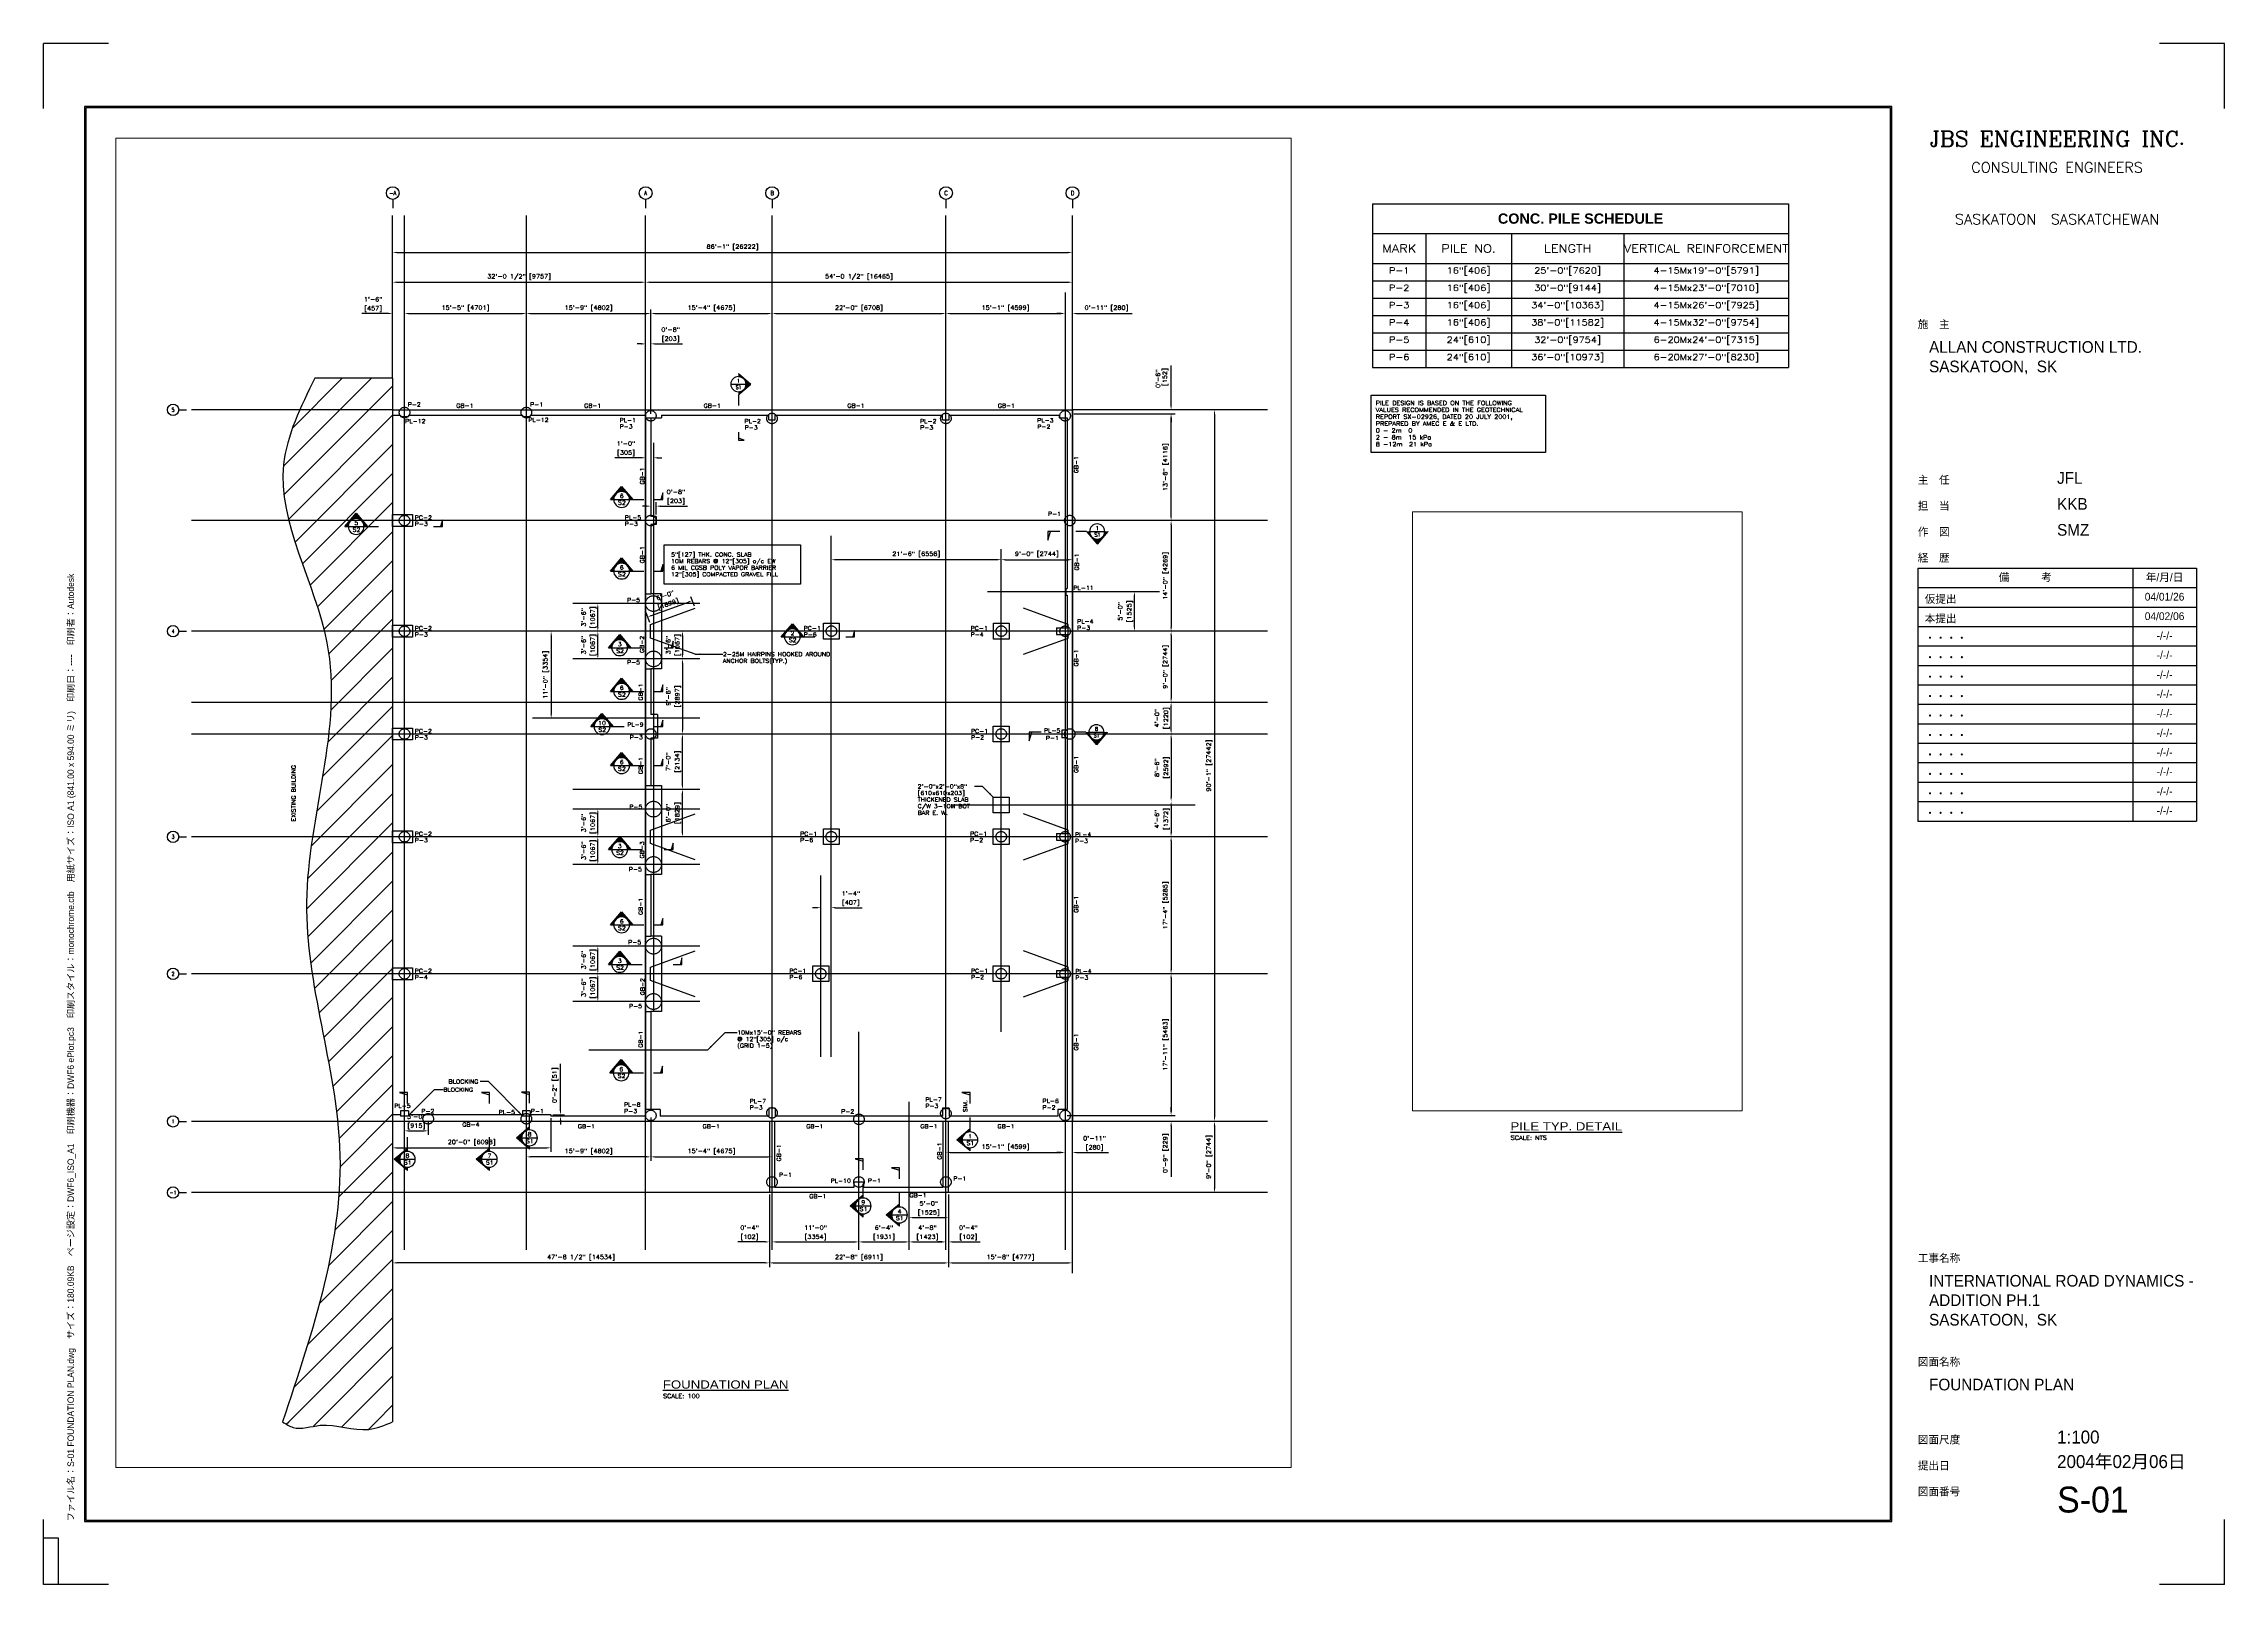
# Paper-space layout 'S-01 FOUNDATION PLAN' of a CAD drawing. Header units: millimetres. Extents: x -9 to 832, y -18 to 576.
# The model-space entities are those that its viewports show. They can reach past a viewport. Long polylines and large blocks are cut down to what shows.
import ezdxf
from ezdxf.enums import TextEntityAlignment as Align

# ---------------------------------------------------------------- set-up
doc = ezdxf.new("R2010")
doc.units = ezdxf.units.MM
doc.linetypes.add('HIDDEN', pattern=[0.375, 0.25, -0.125])
for name, color, linetype in [('1_Arch_Plan_Dim', 2, 'Continuous'), ('1_Arch_Plan_ExistBldg', 1, 'Continuous'), ('B-002-5', 2, 'Continuous'), ('B-015-1', 15, 'Continuous'), ('B-133-6', 133, 'Continuous'), ('LAYER11A', 11, 'Continuous'), ('LAYER131A', 131, 'Continuous'), ('LAYER65A', 65, 'Continuous'), ('PS_Annot', 5, 'Continuous'), ('Struc-HAIRPIN', 42, 'Continuous'), ('Struc_Plan_Fdn_Dim', 2, 'Continuous'), ('Struc_Plan_Fdn_Grid', 131, 'Continuous'), ('Struc_Plan_Fdn_Pile', 41, 'HIDDEN'), ('Struc_Plan_Fdn_Rebar', 101, 'Continuous'), ('Struc_Plan_GB', 21, 'Continuous'), ('TB_BORDER', 40, 'Continuous'), ('TB_CORNERS', 1, 'Continuous'), ('TB_INFORMATION', 3, 'Continuous'), ('TEXT71', 71, 'Continuous'), ('文字_1', 5, 'Continuous'), ('文字_fld_1', 30, 'Continuous'), ('文字_fld_3', 30, 'Continuous')]:
    doc.layers.add(name, color=color, linetype=linetype)
doc.layers.add('PS_Viewport', color=220, linetype='Continuous', plot=False)
doc.layers.add('文字_fld_2', color=30, linetype='Continuous', plot=False)
doc.styles.add('18-ROMANS-80', font='romans.shx', dxfattribs={"width": 0.8, "height": 12})
doc.styles.add('ROMANC', font='romanc')
doc.styles.add('ROMAND', font='ROMAND')
doc.styles.add('ROMANS-115', font='romans.shx', dxfattribs={"width": 1.15})
doc.styles.add('ROMANS80', font='romans.shx', dxfattribs={"width": 0.8})
doc.styles.add('SANS-115', font='sanss___.ttf', dxfattribs={"width": 1.15})
doc.styles.add('SANSSERIFBOLD', font='sanssb__.ttf')
doc.styles.add('ゴシック', font='MS PGothic.ttf')
doc.dimstyles.new('18-ROMANS-115-PS', dxfattribs={"dimscale": 0, "dimtxt": 0.0625, "dimasz": 0.0625, "dimexe": 0.0625, "dimexo": 0.03125, "dimgap": 0.03125, "dimtad": 1, "dimdec": 3, "dimlfac": 96, "dimzin": 1, "dimdsep": 46, "dimlunit": 4, "dimtxsty": 'ROMANS-115', "dimcen": 0.125, "dimclrd": 256, "dimclre": 256, "dimclrt": 256, "dimadec": 0, "dimazin": 0, "dimtfac": 1, "dimtdec": 3, "dimtofl": 0, "dimtmove": 0, "dimatfit": 0, "dimfxl": 1, "dimfrac": 2, "dimtolj": 1, "dimtzin": 0, "dimarcsym": 0})
doc.dimstyles.new('Copy of 18-ROMANS-115-PS-BPV', dxfattribs={"dimscale": 0, "dimtxt": 0.0625, "dimasz": 0.0625, "dimexe": 0.0625, "dimexo": 0.03125, "dimgap": 0.03125, "dimtad": 1, "dimdec": 3, "dimlfac": 96, "dimzin": 1, "dimdsep": 46, "dimlunit": 4, "dimtxsty": 'ROMANS-115', "dimcen": 0.125, "dimclrd": 256, "dimclre": 256, "dimclrt": 256, "dimadec": 0, "dimazin": 0, "dimtfac": 1, "dimtdec": 3, "dimtofl": 0, "dimtmove": 0, "dimatfit": 0, "dimfxl": 1, "dimfrac": 2, "dimtolj": 1, "dimtzin": 0, "dimarcsym": 0})
pattern_1 = [(45, (-33.4, 116.3), (-561.266, 561.266), [])]

# ---------------------------------------------------------------- blocks, each defined once
blk = doc.blocks.new('Title_J')
at = {"layer": 'TB_BORDER'}
for points in [[(10, 6.5), (706.97, 6.5), (706.97, 551.91), (10, 551.91)], [(10.5, 7), (706.47, 7), (706.47, 551.41), (10.5, 551.41)]]:
    blk.add_lwpolyline(points, close=True, dxfattribs=at)
at = {"layer": 'TB_CORNERS'}
for p, q in [((-5.79, 551.21), (-5.79, 576.21)), ((19.21, 576.21), (-5.79, 576.21)), ((835.21, 576.21), (810.21, 576.21)), ((835.21, 551.21), (835.21, 576.21)), ((-5.79, -17.79), (-5.79, 7.21)), ((0, 0), (-5.79, 0)), ((0, -17.79), (0, 0)), ((835.21, -17.79), (835.21, 7.21)), ((19.21, -17.79), (-5.79, -17.79)), ((835.21, -17.79), (810.21, -17.79))]:
    blk.add_line(p, q, dxfattribs=at)
at = {"layer": 'TB_INFORMATION'}
for p, q in [((716.97, 374), (716.97, 276.5)), ((799.87, 374), (799.87, 276.5)), ((824.41, 374), (824.41, 276.5)), ((824.41, 366.5), (824.41, 276.5))]:
    blk.add_line(p, q, dxfattribs=at)
at = {"layer": 'TB_INFORMATION', "ltscale": 15}
for p, q in [((716.97, 374), (824.41, 374)), ((716.97, 366.5), (824.41, 366.5)), ((716.97, 359), (824.41, 359)), ((716.97, 351.5), (824.41, 351.5)), ((716.97, 344), (824.41, 344)), ((716.97, 336.5), (824.41, 336.5)), ((716.97, 329), (824.41, 329)), ((716.97, 321.5), (824.41, 321.5)), ((716.97, 314), (824.41, 314)), ((716.97, 306.5), (824.41, 306.5)), ((716.97, 299), (824.41, 299)), ((716.97, 291.5), (824.41, 291.5)), ((716.97, 284), (824.41, 284)), ((716.97, 276.5), (824.41, 276.5))]:
    blk.add_line(p, q, dxfattribs=at)
at = {"layer": '文字_1', "width": 1.0217}
for s, height, style, p in [('JBS ENGINEERING INC.', 6, 'ROMANC', (770.69, 536.5)), ('CONSULTING ENGINEERS', 4, 'ROMAND', (770.69, 526.5)), ('SASKATOON  SASKATCHEWAN', 4, 'ROMAND', (770.69, 506.5))]:
    blk.add_text(s, height=height, dxfattribs=dict(at, style=style)).set_placement(p, align=Align.CENTER)
at = {"layer": '文字_1', "style": 'ゴシック'}
for s, p in [('主\u3000任', (716.97, 406.5)), ('担\u3000当', (716.97, 396.5)), ('作\u3000図', (716.97, 386.5)), ('経\u3000歴', (716.97, 376.5)), ('工事名称', (716.97, 106.5)), ('図面名称', (716.97, 66.5)), ('図面尺度', (716.97, 36.5)), ('提出日', (716.97, 26.5)), ('図面番号', (716.97, 16.5))]:
    blk.add_text(s, height=3, dxfattribs=at).set_placement(p)
for s, p in [('備\u3000\u3000\u3000考', (758.42, 368.07)), ('年/月/日', (812.14, 368.07))]:
    blk.add_text(s, height=3, dxfattribs=at).set_placement(p, align=Align.BOTTOM_CENTER)
at = {"layer": '文字_fld_1', "ltscale": 15, "insert": (770.69, 26.5), "char_height": 5, "width": 53.7205, "attachment_point": 7, "style": 'ゴシック'}
blk.add_mtext('2004年02月06日', dxfattribs=at)
at = {"layer": '文字_fld_1', "style": 'ゴシック'}
for tag, p, height in [('責任者', (770.69, 406.5), 4.5), ('担当', (770.69, 396.5), 4.5), ('作図', (770.69, 386.5), 4.5), ('・・・・', (719.64, 360.57), 3), ('・・・・', (719.64, 353.07), 3), ('・・・・', (719.64, 345.57), 3), ('・・・・', (719.64, 338.07), 3), ('・・・・', (719.64, 330.57), 3), ('・・・・', (719.64, 323.07), 3), ('・・・・', (719.64, 315.57), 3), ('・・・・', (719.64, 308.07), 3), ('・・・・', (719.64, 300.57), 3), ('・・・・', (719.64, 293.07), 3), ('・・・・', (719.64, 285.57), 3), ('・・・・', (719.64, 278.07), 3), ('図面尺度', (770.69, 36.5), 5)]:
    blk.add_attdef(tag, p, '', height=height, dxfattribs=at)
for p in [(812.14, 360.57), (812.14, 353.07), (812.14, 345.57), (812.14, 338.07), (812.14, 330.57), (812.14, 323.07), (812.14, 315.57), (812.14, 308.07), (812.14, 300.57), (812.14, 293.07), (812.14, 285.57), (812.14, 278.07)]:
    blk.add_attdef('-/-/-', text='', height=3, dxfattribs=at).set_placement(p, align=Align.BOTTOM_CENTER)
blk.add_attdef('#', text='', height=10, dxfattribs=at).set_placement((770.69, 19.9), align=Align.TOP_LEFT)
at = {"layer": '文字_fld_2', "color": 5, "style": 'ゴシック'}
blk.add_text('施\u3000主', height=3, dxfattribs=at).set_placement((716.97, 466.5))
blk = doc.blocks.new('*T2')
at = {"layer": 'PS_Annot', "color": 0, "lineweight": -2}
for p, q in [((0, 0), (20.6, 0)), ((0, 0), (0, -11.51)), ((20.6, 0), (53.55, 0)), ((53.55, 0), (96.98, 0)), ((96.98, 0), (160.48, 0)), ((160.48, 0), (160.48, -11.51)), ((0, -11.51), (20.6, -11.51)), ((0, -11.51), (0, -23.03)), ((20.6, -11.51), (53.55, -11.51)), ((20.6, -11.51), (20.6, -23.03)), ((53.55, -11.51), (96.98, -11.51)), ((53.55, -11.51), (53.55, -23.03)), ((96.98, -11.51), (160.48, -11.51)), ((96.98, -11.51), (96.98, -23.03)), ((160.48, -11.51), (160.48, -23.03)), ((0, -23.03), (20.6, -23.03)), ((0, -23.03), (0, -29.71)), ((20.6, -23.03), (53.55, -23.03)), ((20.6, -23.03), (20.6, -29.71)), ((53.55, -23.03), (96.98, -23.03)), ((53.55, -23.03), (53.55, -29.71)), ((96.98, -23.03), (160.48, -23.03)), ((96.98, -23.03), (96.98, -29.71)), ((160.48, -23.03), (160.48, -29.71)), ((0, -29.71), (20.6, -29.71)), ((0, -29.71), (0, -36.38)), ((20.6, -29.71), (53.55, -29.71)), ((20.6, -29.71), (20.6, -36.38)), ((53.55, -29.71), (96.98, -29.71)), ((53.55, -29.71), (53.55, -36.38)), ((96.98, -29.71), (160.48, -29.71)), ((96.98, -29.71), (96.98, -36.38)), ((160.48, -29.71), (160.48, -36.38)), ((0, -36.38), (20.6, -36.38)), ((0, -36.38), (0, -43.06)), ((20.6, -36.38), (53.55, -36.38)), ((20.6, -36.38), (20.6, -43.06)), ((53.55, -36.38), (96.98, -36.38)), ((53.55, -36.38), (53.55, -43.06)), ((96.98, -36.38), (160.48, -36.38)), ((96.98, -36.38), (96.98, -43.06)), ((160.48, -36.38), (160.48, -43.06)), ((0, -43.06), (20.6, -43.06)), ((0, -43.06), (0, -49.74)), ((0, -49.74), (20.6, -49.74)), ((0, -49.74), (0, -56.41)), ((20.6, -43.06), (53.55, -43.06)), ((20.6, -43.06), (20.6, -49.74)), ((20.6, -49.74), (53.55, -49.74)), ((20.6, -49.74), (20.6, -56.41)), ((53.55, -43.06), (96.98, -43.06)), ((53.55, -43.06), (53.55, -49.74)), ((53.55, -49.74), (96.98, -49.74)), ((53.55, -49.74), (53.55, -56.41)), ((96.98, -43.06), (160.48, -43.06)), ((96.98, -43.06), (96.98, -49.74)), ((96.98, -49.74), (160.48, -49.74)), ((96.98, -49.74), (96.98, -56.41)), ((160.48, -43.06), (160.48, -49.74)), ((160.48, -49.74), (160.48, -56.41)), ((0, -56.41), (20.6, -56.41)), ((0, -56.41), (0, -63.09)), ((20.6, -56.41), (53.55, -56.41)), ((20.6, -56.41), (20.6, -63.09)), ((53.55, -56.41), (96.98, -56.41)), ((53.55, -56.41), (53.55, -63.09)), ((96.98, -56.41), (160.48, -56.41)), ((96.98, -56.41), (96.98, -63.09)), ((160.48, -56.41), (160.48, -63.09)), ((0, -63.09), (20.6, -63.09)), ((20.6, -63.09), (53.55, -63.09)), ((53.55, -63.09), (96.98, -63.09)), ((96.98, -63.09), (160.48, -63.09))]:
    blk.add_line(p, q, dxfattribs=at)
at = {"layer": 'PS_Annot', "color": 0}
for s, insert, char_height, width, attachment_point, style in [('CONC. PILE SCHEDULE', (80.24, -5.76), 3.9688, 157.4363, 5, 'SANSSERIFBOLD'), ('MARK', (10.3, -17.27), 3.175, 17.5492, 5, 'ROMANS-115'), ('PILE NO.', (37.07, -17.27), 3.175, 29.9033, 5, 'ROMANS-115'), ('LENGTH', (75.27, -17.27), 3.175, 40.3878, 5, 'ROMANS-115'), ('VERTICAL REINFORCEMENT', (128.73, -17.27), 3.175, 60.452, 5, 'ROMANS-115'), ('P-1', (10.3, -24.55), 2.381, 17.5492, 2, 'ROMANS-115'), ('16"[406]', (37.07, -24.55), 2.381, 29.9033, 2, 'ROMANS-115'), ('25\'-0"[7620]', (75.27, -24.55), 2.3813, 40.3878, 2, 'ROMANS-115'), ('4-15Mx19\'-0"[5791]', (128.73, -24.55), 2.3813, 60.452, 2, 'ROMANS-115'), ('P-2', (10.3, -31.23), 2.381, 17.5492, 2, 'ROMANS-115'), ('16"[406]', (37.07, -31.23), 2.381, 29.9033, 2, 'ROMANS-115'), ('30\'-0"[9144]', (75.27, -31.23), 2.3813, 40.3878, 2, 'ROMANS-115'), ('4-15Mx23\'-0"[7010]', (128.73, -31.23), 2.3813, 60.452, 2, 'ROMANS-115'), ('P-3', (10.3, -37.91), 2.381, 17.5492, 2, 'ROMANS-115'), ('16"[406]', (37.07, -37.91), 2.381, 29.9033, 2, 'ROMANS-115'), ('34\'-0"[10363]', (75.27, -37.91), 2.3813, 40.3878, 2, 'ROMANS-115'), ('4-15Mx26\'-0"[7925]', (128.73, -37.91), 2.3813, 60.452, 2, 'ROMANS-115'), ('P-4', (10.3, -44.58), 2.381, 17.5492, 2, 'ROMANS-115'), ('16"[406]', (37.07, -44.58), 2.381, 29.9033, 2, 'ROMANS-115'), ('38\'-0"[11582]', (75.27, -44.58), 2.3813, 40.3878, 2, 'ROMANS-115'), ('4-15Mx32\'-0"[9754]', (128.73, -44.58), 2.3813, 60.452, 2, 'ROMANS-115'), ('P-5', (10.3, -51.26), 2.381, 17.5492, 2, 'ROMANS-115'), ('P-6', (10.3, -57.94), 2.381, 17.5492, 2, 'ROMANS-115'), ('24"[610]', (37.07, -51.26), 2.381, 29.9033, 2, 'ROMANS-115'), ('24"[610]', (37.07, -57.94), 2.381, 29.9033, 2, 'ROMANS-115'), ('36\'-0"[10973]', (75.27, -57.94), 2.3813, 40.3878, 2, 'ROMANS-115'), ('32\'-0"[9754]', (75.27, -51.26), 2.3813, 40.3878, 2, 'ROMANS-115'), ('6-20Mx24\'-0"[7315]', (128.73, -51.26), 2.3813, 60.452, 2, 'ROMANS-115'), ('6-20Mx27\'-0"[8230]', (128.73, -57.94), 2.3813, 60.452, 2, 'ROMANS-115')]:
    blk.add_mtext(s, dxfattribs=dict(at, insert=insert, char_height=char_height, width=width, attachment_point=attachment_point, style=style))
blk = doc.blocks.new('Gridline')
blk.add_line((0, -21), (0, -70))
blk.add_circle((0, 15), 36)
at = {"color": 5, "style": 'ROMANS80', "width": 0.8}
blk.add_attdef('GRID', text='', height=24, dxfattribs=at).set_placement((0, 15), align=Align.MIDDLE)
blk = doc.blocks.new('Gridline-Left')
blk.add_line((-49, 0), (0, 0))
blk.add_circle((-85, 0), 36)
at = {"color": 5, "style": 'ROMANS80', "width": 0.8}
blk.add_attdef('GRID', text='', height=24, dxfattribs=at).set_placement((-85, 0), align=Align.MIDDLE)
blk = doc.blocks.new('*D30')
at = {"layer": 'Defpoints', "color": 0}
for p in [(125.89, 471.84), (125.89, 471.63), (130.46, 471.63)]:
    blk.add_point(p, dxfattribs=at)
at = {"layer": 'Struc_Plan_Fdn_Dim', "lineweight": -2}
for p, q in [((124.3, 471.84), (114, 471.84)), ((132.05, 471.84), (133.64, 471.84))]:
    blk.add_line(p, q, dxfattribs=at)
at = {"layer": 'Struc_Plan_Fdn_Dim'}
for points in [[(124.3, 472.1), (124.3, 471.57), (125.89, 471.84)], [(132.05, 472.1), (132.05, 471.57), (130.46, 471.84)]]:
    blk.add_solid(points, dxfattribs=at)
at = {"layer": 'Struc_Plan_Fdn_Dim', "char_height": 1.587, "attachment_point": 5, "style": 'ROMANS-115'}
for s, insert in [('\\A1;1\'-6"', (118.36, 477.32)), ('\\A1;[457]', (118.36, 473.58))]:
    blk.add_mtext(s, dxfattribs=dict(at, insert=insert))
blk = doc.blocks.new('*D31')
at = {"layer": 'Defpoints', "color": 0}
for p in [(388.02, 495.37), (125.89, 484.45), (388.02, 484.45)]:
    blk.add_point(p, dxfattribs=at)
at = {"layer": 'Struc_Plan_Fdn_Dim', "lineweight": -2}
blk.add_line((127.48, 495.37), (386.43, 495.37), dxfattribs=at)
at = {"layer": 'Struc_Plan_Fdn_Dim'}
for points in [[(127.48, 495.64), (127.48, 495.11), (125.89, 495.37)], [(386.43, 495.64), (386.43, 495.11), (388.02, 495.37)]]:
    blk.add_solid(points, dxfattribs=at)
at = {"layer": 'Struc_Plan_Fdn_Dim', "insert": (256.96, 497.38), "char_height": 1.5875, "attachment_point": 5, "style": 'ROMANS-115'}
blk.add_mtext('\\A1;86\'-1" [26222]', dxfattribs=at)
blk = doc.blocks.new('*D32')
at = {"layer": 'Defpoints', "color": 0}
for p in [(125.89, 484.13), (223.43, 484.13), (223.43, 483.91)]:
    blk.add_point(p, dxfattribs=at)
at = {"layer": 'Struc_Plan_Fdn_Dim', "lineweight": -2}
blk.add_line((127.48, 483.91), (221.84, 483.91), dxfattribs=at)
at = {"layer": 'Struc_Plan_Fdn_Dim'}
for points in [[(127.48, 484.18), (127.48, 483.65), (125.89, 483.91)], [(221.84, 484.18), (221.84, 483.65), (223.43, 483.91)]]:
    blk.add_solid(points, dxfattribs=at)
at = {"layer": 'Struc_Plan_Fdn_Dim', "insert": (174.66, 485.92), "char_height": 1.5875, "attachment_point": 5, "style": 'ROMANS-115'}
blk.add_mtext('\\A1;32\'-0 1/2" [9757]', dxfattribs=at)
blk = doc.blocks.new('*D33')
at = {"layer": 'Defpoints', "color": 0}
for p in [(223.43, 483.91), (388.02, 483.91), (388.02, 483.91)]:
    blk.add_point(p, dxfattribs=at)
at = {"layer": 'Struc_Plan_Fdn_Dim', "lineweight": -2}
blk.add_line((225.02, 483.91), (386.43, 483.91), dxfattribs=at)
at = {"layer": 'Struc_Plan_Fdn_Dim'}
for points in [[(225.02, 484.18), (225.02, 483.65), (223.43, 483.91)], [(386.43, 484.18), (386.43, 483.65), (388.02, 483.91)]]:
    blk.add_solid(points, dxfattribs=at)
at = {"layer": 'Struc_Plan_Fdn_Dim', "insert": (305.72, 485.92), "char_height": 1.5875, "attachment_point": 5, "style": 'ROMANS-115'}
blk.add_mtext('\\A1;54\'-0 1/2" [16465]', dxfattribs=at)
blk = doc.blocks.new('*D34')
at = {"layer": 'Defpoints', "color": 0}
for p in [(130.46, 471.84), (177.45, 471.84), (177.45, 471.84)]:
    blk.add_point(p, dxfattribs=at)
at = {"layer": 'Struc_Plan_Fdn_Dim', "lineweight": -2}
blk.add_line((132.05, 471.84), (175.87, 471.84), dxfattribs=at)
at = {"layer": 'Struc_Plan_Fdn_Dim'}
for points in [[(132.05, 472.1), (132.05, 471.57), (130.46, 471.84)], [(175.87, 472.1), (175.87, 471.57), (177.45, 471.84)]]:
    blk.add_solid(points, dxfattribs=at)
at = {"layer": 'Struc_Plan_Fdn_Dim', "insert": (153.96, 473.84), "char_height": 1.5875, "attachment_point": 5, "style": 'ROMANS-115'}
blk.add_mtext('\\A1;15\'-5" [4701]', dxfattribs=at)
blk = doc.blocks.new('*D35')
at = {"layer": 'Defpoints', "color": 0}
for p in [(177.45, 471.84), (225.46, 471.84), (225.46, 432.41)]:
    blk.add_point(p, dxfattribs=at)
at = {"layer": 'Struc_Plan_Fdn_Dim', "lineweight": -2}
for p, q in [((179.04, 471.84), (223.87, 471.84)), ((225.46, 433.2), (225.46, 473.42))]:
    blk.add_line(p, q, dxfattribs=at)
at = {"layer": 'Struc_Plan_Fdn_Dim'}
for points in [[(179.04, 472.1), (179.04, 471.57), (177.45, 471.84)], [(223.87, 472.1), (223.87, 471.57), (225.46, 471.84)]]:
    blk.add_solid(points, dxfattribs=at)
at = {"layer": 'Struc_Plan_Fdn_Dim', "insert": (201.46, 473.84), "char_height": 1.5875, "attachment_point": 5, "style": 'ROMANS-115'}
blk.add_mtext('\\A1;15\'-9" [4802]', dxfattribs=at)
blk = doc.blocks.new('*D36')
at = {"layer": 'Defpoints', "color": 0}
for p in [(225.46, 471.84), (272.2, 471.84), (272.2, 471.84)]:
    blk.add_point(p, dxfattribs=at)
at = {"layer": 'Struc_Plan_Fdn_Dim', "lineweight": -2}
blk.add_line((227.05, 471.84), (270.61, 471.84), dxfattribs=at)
at = {"layer": 'Struc_Plan_Fdn_Dim'}
for points in [[(227.05, 472.1), (227.05, 471.57), (225.46, 471.84)], [(270.61, 472.1), (270.61, 471.57), (272.2, 471.84)]]:
    blk.add_solid(points, dxfattribs=at)
at = {"layer": 'Struc_Plan_Fdn_Dim', "insert": (248.83, 473.84), "char_height": 1.5875, "attachment_point": 5, "style": 'ROMANS-115'}
blk.add_mtext('\\A1;15\'-4" [4675]', dxfattribs=at)
blk = doc.blocks.new('*D37')
at = {"layer": 'Defpoints', "color": 0}
for p in [(272.2, 471.84), (339.25, 471.84), (339.25, 471.84)]:
    blk.add_point(p, dxfattribs=at)
at = {"layer": 'Struc_Plan_Fdn_Dim', "lineweight": -2}
blk.add_line((273.78, 471.84), (337.66, 471.84), dxfattribs=at)
at = {"layer": 'Struc_Plan_Fdn_Dim'}
for points in [[(273.78, 472.1), (273.78, 471.57), (272.2, 471.84)], [(337.66, 472.1), (337.66, 471.57), (339.25, 471.84)]]:
    blk.add_solid(points, dxfattribs=at)
at = {"layer": 'Struc_Plan_Fdn_Dim', "insert": (305.72, 473.84), "char_height": 1.5875, "attachment_point": 5, "style": 'ROMANS-115'}
blk.add_mtext('\\A1;22\'-0" [6708]', dxfattribs=at)
blk = doc.blocks.new('*D38')
at = {"layer": 'Defpoints', "color": 0}
for p in [(339.25, 471.84), (385.23, 471.84), (385.23, 433.17)]:
    blk.add_point(p, dxfattribs=at)
at = {"layer": 'Struc_Plan_Fdn_Dim', "lineweight": -2}
blk.add_line((340.84, 471.84), (383.64, 471.84), dxfattribs=at)
at = {"layer": 'Struc_Plan_Fdn_Dim'}
for points in [[(340.84, 472.1), (340.84, 471.57), (339.25, 471.84)], [(383.64, 472.1), (383.64, 471.57), (385.23, 471.84)]]:
    blk.add_solid(points, dxfattribs=at)
at = {"layer": 'Struc_Plan_Fdn_Dim', "insert": (362.24, 473.84), "char_height": 1.5875, "attachment_point": 5, "style": 'ROMANS-115'}
blk.add_mtext('\\A1;15\'-1" [4599]', dxfattribs=at)
blk = doc.blocks.new('*D39')
at = {"layer": 'Defpoints', "color": 0}
for p in [(385.23, 471.84), (388.02, 471.84), (388.02, 471.84)]:
    blk.add_point(p, dxfattribs=at)
at = {"layer": 'Struc_Plan_Fdn_Dim', "lineweight": -2}
for p, q in [((383.64, 471.84), (382.05, 471.84)), ((389.61, 471.84), (411.13, 471.84))]:
    blk.add_line(p, q, dxfattribs=at)
at = {"layer": 'Struc_Plan_Fdn_Dim'}
for points in [[(383.64, 472.1), (383.64, 471.57), (385.23, 471.84)], [(389.61, 472.1), (389.61, 471.57), (388.02, 471.84)]]:
    blk.add_solid(points, dxfattribs=at)
at = {"layer": 'Struc_Plan_Fdn_Dim', "insert": (401.16, 473.84), "char_height": 1.5875, "attachment_point": 5, "style": 'ROMANS-115'}
blk.add_mtext('\\A1;0\'-11" [280]', dxfattribs=at)
blk = doc.blocks.new('*D40')
at = {"layer": 'Defpoints', "color": 0}
for p in [(445.33, 434.69), (442.84, 160.37), (445.33, 160.37)]:
    blk.add_point(p, dxfattribs=at)
at = {"layer": 'Struc_Plan_Fdn_Dim', "lineweight": -2}
blk.add_line((442.84, 433.1), (442.84, 161.96), dxfattribs=at)
at = {"layer": 'Struc_Plan_Fdn_Dim'}
for points in [[(442.57, 433.1), (443.1, 433.1), (442.84, 434.69)], [(442.57, 161.96), (443.1, 161.96), (442.84, 160.37)]]:
    blk.add_solid(points, dxfattribs=at)
at = {"layer": 'Struc_Plan_Fdn_Dim', "insert": (440.84, 297.53), "char_height": 1.5875, "attachment_point": 5, "rotation": 90, "style": 'ROMANS-115'}
blk.add_mtext('\\A1;90\'-1" [27442]', dxfattribs=at)
blk = doc.blocks.new('*D41')
at = {"layer": 'Defpoints', "color": 0}
for p in [(360.59, 377.98), (388.02, 377.98), (388.02, 376.93)]:
    blk.add_point(p, dxfattribs=at)
at = {"layer": 'Struc_Plan_Fdn_Dim', "lineweight": -2}
blk.add_line((362.18, 376.93), (386.43, 376.93), dxfattribs=at)
at = {"layer": 'Struc_Plan_Fdn_Dim'}
for points in [[(362.18, 377.19), (362.18, 376.66), (360.59, 376.93)], [(386.43, 377.19), (386.43, 376.66), (388.02, 376.93)]]:
    blk.add_solid(points, dxfattribs=at)
at = {"layer": 'Struc_Plan_Fdn_Dim', "insert": (374.3, 378.93), "char_height": 1.5875, "attachment_point": 5, "style": 'ROMANS-115'}
blk.add_mtext('\\A1;9\'-0" [2744]', dxfattribs=at)
blk = doc.blocks.new('*D42')
at = {"layer": 'Defpoints', "color": 0}
for p in [(295.06, 376.93), (295.06, 376.93), (360.59, 376.93)]:
    blk.add_point(p, dxfattribs=at)
at = {"layer": 'Struc_Plan_Fdn_Dim', "lineweight": -2}
blk.add_line((359, 376.93), (296.64, 376.93), dxfattribs=at)
at = {"layer": 'Struc_Plan_Fdn_Dim'}
for points in [[(296.64, 377.19), (296.64, 376.66), (295.06, 376.93)], [(359, 377.19), (359, 376.66), (360.59, 376.93)]]:
    blk.add_solid(points, dxfattribs=at)
at = {"layer": 'Struc_Plan_Fdn_Dim', "insert": (327.82, 378.93), "char_height": 1.5875, "attachment_point": 5, "style": 'ROMANS-115'}
blk.add_mtext('\\A1;21\'-6" [6556]', dxfattribs=at)
blk = doc.blocks.new('*D43')
at = {"layer": 'Defpoints', "color": 0}
for p in [(426.1, 392.02), (426.1, 349.35), (426.1, 349.35)]:
    blk.add_point(p, dxfattribs=at)
at = {"layer": 'Struc_Plan_Fdn_Dim', "lineweight": -2}
blk.add_line((426.1, 390.43), (426.1, 350.94), dxfattribs=at)
at = {"layer": 'Struc_Plan_Fdn_Dim'}
for points in [[(425.83, 390.43), (426.36, 390.43), (426.1, 392.02)], [(425.83, 350.94), (426.36, 350.94), (426.1, 349.35)]]:
    blk.add_solid(points, dxfattribs=at)
at = {"layer": 'Struc_Plan_Fdn_Dim', "insert": (424.09, 370.68), "char_height": 1.5875, "attachment_point": 5, "rotation": 90, "style": 'ROMANS-115'}
blk.add_mtext('\\A1;14\'-0" [4269]', dxfattribs=at)
blk = doc.blocks.new('*D44')
at = {"layer": 'Defpoints', "color": 0}
for p in [(426.1, 349.35), (426.1, 321.92), (426.1, 321.92)]:
    blk.add_point(p, dxfattribs=at)
at = {"layer": 'Struc_Plan_Fdn_Dim', "lineweight": -2}
blk.add_line((426.1, 347.76), (426.1, 323.5), dxfattribs=at)
at = {"layer": 'Struc_Plan_Fdn_Dim'}
for points in [[(425.83, 347.76), (426.36, 347.76), (426.1, 349.35)], [(425.83, 323.5), (426.36, 323.5), (426.1, 321.92)]]:
    blk.add_solid(points, dxfattribs=at)
at = {"layer": 'Struc_Plan_Fdn_Dim', "insert": (424.09, 335.63), "char_height": 1.5875, "attachment_point": 5, "rotation": 90, "style": 'ROMANS-115'}
blk.add_mtext('\\A1;9\'-0" [2744]', dxfattribs=at)
blk = doc.blocks.new('*D45')
at = {"layer": 'Defpoints', "color": 0}
for p in [(426.1, 309.72), (426.1, 283.82), (426.1, 283.82)]:
    blk.add_point(p, dxfattribs=at)
at = {"layer": 'Struc_Plan_Fdn_Dim', "lineweight": -2}
blk.add_line((426.1, 308.14), (426.1, 285.4), dxfattribs=at)
at = {"layer": 'Struc_Plan_Fdn_Dim'}
for points in [[(425.83, 308.14), (426.36, 308.14), (426.1, 309.72)], [(425.83, 285.4), (426.36, 285.4), (426.1, 283.82)]]:
    blk.add_solid(points, dxfattribs=at)
at = {"layer": 'Struc_Plan_Fdn_Dim', "char_height": 1.587, "attachment_point": 5, "rotation": 90, "style": 'ROMANS-115'}
for s, insert in [('\\A1;8\'-6"', (420.62, 296.77)), ('\\A1;[2592]', (424.36, 296.77))]:
    blk.add_mtext(s, dxfattribs=dict(at, insert=insert))
blk = doc.blocks.new('*D46')
at = {"layer": 'Defpoints', "color": 0}
for p in [(425.14, 270.1), (425.14, 217.27), (426.1, 217.27)]:
    blk.add_point(p, dxfattribs=at)
at = {"layer": 'Struc_Plan_Fdn_Dim', "lineweight": -2}
blk.add_line((426.1, 268.51), (426.1, 218.86), dxfattribs=at)
at = {"layer": 'Struc_Plan_Fdn_Dim'}
for points in [[(425.83, 268.51), (426.36, 268.51), (426.1, 270.1)], [(425.83, 218.86), (426.36, 218.86), (426.1, 217.27)]]:
    blk.add_solid(points, dxfattribs=at)
at = {"layer": 'Struc_Plan_Fdn_Dim', "insert": (424.09, 243.68), "char_height": 1.5875, "attachment_point": 5, "rotation": 90, "style": 'ROMANS-115'}
blk.add_mtext('\\A1;17\'-4" [5285]', dxfattribs=at)
blk = doc.blocks.new('*D47')
at = {"layer": 'Defpoints', "color": 0}
for p in [(426.1, 217.27), (385.23, 162.66), (426.1, 162.66)]:
    blk.add_point(p, dxfattribs=at)
at = {"layer": 'Struc_Plan_Fdn_Dim', "lineweight": -2}
for p, q in [((426.1, 215.68), (426.1, 164.25)), ((386.02, 162.66), (427.69, 162.66))]:
    blk.add_line(p, q, dxfattribs=at)
at = {"layer": 'Struc_Plan_Fdn_Dim'}
for points in [[(425.83, 215.68), (426.36, 215.68), (426.1, 217.27)], [(425.83, 164.25), (426.36, 164.25), (426.1, 162.66)]]:
    blk.add_solid(points, dxfattribs=at)
at = {"layer": 'Struc_Plan_Fdn_Dim', "insert": (424.09, 189.96), "char_height": 1.5875, "attachment_point": 5, "rotation": 90, "style": 'ROMANS-115'}
blk.add_mtext('\\A1;17\'-11" [5463]', dxfattribs=at)
blk = doc.blocks.new('*D48')
at = {"layer": 'Defpoints', "color": 0}
for p in [(426.1, 162.66), (426.1, 160.37), (426.1, 160.37)]:
    blk.add_point(p, dxfattribs=at)
at = {"layer": 'Struc_Plan_Fdn_Dim', "lineweight": -2}
for p, q in [((426.1, 164.25), (426.1, 165.83)), ((426.1, 158.78), (426.1, 139))]:
    blk.add_line(p, q, dxfattribs=at)
at = {"layer": 'Struc_Plan_Fdn_Dim'}
for points in [[(425.83, 164.25), (426.36, 164.25), (426.1, 162.66)], [(425.83, 158.78), (426.36, 158.78), (426.1, 160.37)]]:
    blk.add_solid(points, dxfattribs=at)
at = {"layer": 'Struc_Plan_Fdn_Dim', "insert": (424.09, 148.1), "char_height": 1.5875, "attachment_point": 5, "rotation": 90, "style": 'ROMANS-115'}
blk.add_mtext('\\A1;0\'-9" [229]', dxfattribs=at)
blk = doc.blocks.new('*D49')
at = {"layer": 'Defpoints', "color": 0}
for p in [(387.73, 433.17), (426.1, 433.17), (426.1, 392.02)]:
    blk.add_point(p, dxfattribs=at)
at = {"layer": 'Struc_Plan_Fdn_Dim', "lineweight": -2}
for p, q in [((388.53, 433.17), (427.69, 433.17)), ((426.1, 393.61), (426.1, 431.58))]:
    blk.add_line(p, q, dxfattribs=at)
at = {"layer": 'Struc_Plan_Fdn_Dim'}
for points in [[(425.83, 431.58), (426.36, 431.58), (426.1, 433.17)], [(425.83, 393.61), (426.36, 393.61), (426.1, 392.02)]]:
    blk.add_solid(points, dxfattribs=at)
at = {"layer": 'Struc_Plan_Fdn_Dim', "insert": (424.09, 412.59), "char_height": 1.5875, "attachment_point": 5, "rotation": 90, "style": 'ROMANS-115'}
blk.add_mtext('\\A1;13\'-6" [4116]', dxfattribs=at)
blk = doc.blocks.new('*D50')
at = {"layer": 'Defpoints', "color": 0}
for p in [(385.23, 433.17), (426.1, 434.69), (426.1, 434.69)]:
    blk.add_point(p, dxfattribs=at)
at = {"layer": 'Struc_Plan_Fdn_Dim', "lineweight": -2}
for p, q in [((426.1, 436.28), (426.1, 451.84)), ((426.1, 431.58), (426.1, 429.99))]:
    blk.add_line(p, q, dxfattribs=at)
at = {"layer": 'Struc_Plan_Fdn_Dim'}
for points in [[(425.83, 436.28), (426.36, 436.28), (426.1, 434.69)], [(425.83, 431.58), (426.36, 431.58), (426.1, 433.17)]]:
    blk.add_solid(points, dxfattribs=at)
at = {"layer": 'Struc_Plan_Fdn_Dim', "insert": (422.62, 446.7), "char_height": 1.587, "attachment_point": 5, "rotation": 90, "style": 'ROMANS-115'}
blk.add_mtext('\\A1;0\'-6"\\P [152]', dxfattribs=at)
blk = doc.blocks.new('*D51')
at = {"layer": 'Defpoints', "color": 0}
for p in [(271.18, 132.94), (340.27, 132.94), (340.27, 105.83)]:
    blk.add_point(p, dxfattribs=at)
at = {"layer": 'Struc_Plan_Fdn_Dim', "lineweight": -2}
for p, q in [((271.18, 132.15), (271.18, 104.24)), ((340.27, 132.15), (340.27, 104.24)), ((272.77, 105.83), (338.68, 105.83))]:
    blk.add_line(p, q, dxfattribs=at)
at = {"layer": 'Struc_Plan_Fdn_Dim'}
for points in [[(272.77, 106.09), (272.77, 105.56), (271.18, 105.83)], [(338.68, 106.09), (338.68, 105.56), (340.27, 105.83)]]:
    blk.add_solid(points, dxfattribs=at)
at = {"layer": 'Struc_Plan_Fdn_Dim', "insert": (305.72, 107.83), "char_height": 1.5875, "attachment_point": 5, "style": 'ROMANS-115'}
blk.add_mtext('\\A1;22\'-8" [6911]', dxfattribs=at)
blk = doc.blocks.new('*D52')
at = {"layer": 'Defpoints', "color": 0}
for p in [(305.72, 113.92), (325.03, 113.92), (325.03, 113.92)]:
    blk.add_point(p, dxfattribs=at)
at = {"layer": 'Struc_Plan_Fdn_Dim', "lineweight": -2}
blk.add_line((307.31, 113.92), (323.44, 113.92), dxfattribs=at)
at = {"layer": 'Struc_Plan_Fdn_Dim'}
for points in [[(307.31, 114.18), (307.31, 113.65), (305.72, 113.92)], [(323.44, 114.18), (323.44, 113.65), (325.03, 113.92)]]:
    blk.add_solid(points, dxfattribs=at)
at = {"layer": 'Struc_Plan_Fdn_Dim', "char_height": 1.587, "attachment_point": 5, "style": 'ROMANS-115'}
for s, insert in [('\\A1;6\'-4"', (315.38, 119.4)), ('\\A1;[1931]', (315.38, 115.65))]:
    blk.add_mtext(s, dxfattribs=dict(at, insert=insert))
blk = doc.blocks.new('*D53')
at = {"layer": 'Defpoints', "color": 0}
for p in [(272.2, 137), (305.72, 137), (305.72, 113.92)]:
    blk.add_point(p, dxfattribs=at)
at = {"layer": 'Struc_Plan_Fdn_Dim', "lineweight": -2}
blk.add_line((273.78, 113.92), (304.14, 113.92), dxfattribs=at)
at = {"layer": 'Struc_Plan_Fdn_Dim'}
for points in [[(273.78, 114.18), (273.78, 113.65), (272.2, 113.92)], [(304.14, 114.18), (304.14, 113.65), (305.72, 113.92)]]:
    blk.add_solid(points, dxfattribs=at)
at = {"layer": 'Struc_Plan_Fdn_Dim', "char_height": 1.587, "attachment_point": 5, "style": 'ROMANS-115'}
for s, insert in [('\\A1;11\'-0"', (288.96, 119.4)), ('\\A1;[3354]', (288.96, 115.65))]:
    blk.add_mtext(s, dxfattribs=dict(at, insert=insert))
blk = doc.blocks.new('*D54')
at = {"layer": 'Defpoints', "color": 0}
for p in [(271.18, 113.92), (271.18, 113.92), (272.2, 113.92)]:
    blk.add_point(p, dxfattribs=at)
at = {"layer": 'Struc_Plan_Fdn_Dim', "lineweight": -2}
for p, q in [((269.59, 113.92), (259.03, 113.92)), ((273.78, 113.92), (275.37, 113.92))]:
    blk.add_line(p, q, dxfattribs=at)
at = {"layer": 'Struc_Plan_Fdn_Dim'}
for points in [[(269.59, 114.18), (269.59, 113.65), (271.18, 113.92)], [(273.78, 114.18), (273.78, 113.65), (272.2, 113.92)]]:
    blk.add_solid(points, dxfattribs=at)
at = {"layer": 'Struc_Plan_Fdn_Dim', "char_height": 1.587, "attachment_point": 5, "style": 'ROMANS-115'}
for s, insert in [('\\A1;0\'-4"', (263.52, 119.4)), ('\\A1;[102]', (263.52, 115.65))]:
    blk.add_mtext(s, dxfattribs=dict(at, insert=insert))
blk = doc.blocks.new('*D55')
at = {"layer": 'Defpoints', "color": 0}
for p in [(339.25, 113.24), (340.27, 113.92), (340.27, 113.24)]:
    blk.add_point(p, dxfattribs=at)
at = {"layer": 'Struc_Plan_Fdn_Dim', "lineweight": -2}
for p, q in [((337.66, 113.92), (336.08, 113.92)), ((341.86, 113.92), (352.42, 113.92))]:
    blk.add_line(p, q, dxfattribs=at)
at = {"layer": 'Struc_Plan_Fdn_Dim'}
for points in [[(337.66, 114.18), (337.66, 113.65), (339.25, 113.92)], [(341.86, 114.18), (341.86, 113.65), (340.27, 113.92)]]:
    blk.add_solid(points, dxfattribs=at)
at = {"layer": 'Struc_Plan_Fdn_Dim', "char_height": 1.587, "attachment_point": 5, "style": 'ROMANS-115'}
for s, insert in [('\\A1;0\'-4"', (347.93, 119.4)), ('\\A1;[102]', (347.93, 115.65))]:
    blk.add_mtext(s, dxfattribs=dict(at, insert=insert))
blk = doc.blocks.new('*D56')
at = {"layer": 'Defpoints', "color": 0}
for p in [(223.43, 416.45), (223.43, 416.22), (226.48, 416.45)]:
    blk.add_point(p, dxfattribs=at)
at = {"layer": 'Struc_Plan_Fdn_Dim', "lineweight": -2}
for p, q in [((221.84, 416.22), (211.54, 416.22)), ((228.06, 416.22), (229.65, 416.22))]:
    blk.add_line(p, q, dxfattribs=at)
at = {"layer": 'Struc_Plan_Fdn_Dim'}
for points in [[(221.84, 416.49), (221.84, 415.96), (223.43, 416.22)], [(228.06, 416.49), (228.06, 415.96), (226.48, 416.22)]]:
    blk.add_solid(points, dxfattribs=at)
at = {"layer": 'Struc_Plan_Fdn_Dim', "char_height": 1.587, "attachment_point": 5, "style": 'ROMANS-115'}
for s, insert in [('\\A1;1\'-0"', (215.89, 421.7)), ('\\A1;[305]', (215.89, 417.96))]:
    blk.add_mtext(s, dxfattribs=dict(at, insert=insert))
blk = doc.blocks.new('*D57')
at = {"layer": 'Defpoints', "color": 0}
for p in [(125.89, 105.83), (125.89, 105.83), (271.18, 105.83)]:
    blk.add_point(p, dxfattribs=at)
at = {"layer": 'Struc_Plan_Fdn_Dim', "lineweight": -2}
blk.add_line((269.59, 105.83), (127.48, 105.83), dxfattribs=at)
at = {"layer": 'Struc_Plan_Fdn_Dim'}
for points in [[(127.48, 106.09), (127.48, 105.56), (125.89, 105.83)], [(269.59, 106.09), (269.59, 105.56), (271.18, 105.83)]]:
    blk.add_solid(points, dxfattribs=at)
at = {"layer": 'Struc_Plan_Fdn_Dim', "insert": (198.54, 107.83), "char_height": 1.5875, "attachment_point": 5, "style": 'ROMANS-115'}
blk.add_mtext('\\A1;47\'-8 1/2" [14534]', dxfattribs=at)
blk = doc.blocks.new('*D58')
at = {"layer": 'Defpoints', "color": 0}
for p in [(340.27, 105.83), (388.02, 105.83), (388.02, 105.83)]:
    blk.add_point(p, dxfattribs=at)
at = {"layer": 'Struc_Plan_Fdn_Dim', "lineweight": -2}
blk.add_line((341.86, 105.83), (386.43, 105.83), dxfattribs=at)
at = {"layer": 'Struc_Plan_Fdn_Dim'}
for points in [[(341.86, 106.09), (341.86, 105.56), (340.27, 105.83)], [(386.43, 106.09), (386.43, 105.56), (388.02, 105.83)]]:
    blk.add_solid(points, dxfattribs=at)
at = {"layer": 'Struc_Plan_Fdn_Dim', "insert": (364.14, 107.83), "char_height": 1.5875, "attachment_point": 5, "style": 'ROMANS-115'}
blk.add_mtext('\\A1;15\'-8" [4777]', dxfattribs=at)
blk = doc.blocks.new('*D59')
at = {"layer": 'Defpoints', "color": 0}
for p in [(385.23, 162.66), (339.25, 149.4), (385.23, 148.39)]:
    blk.add_point(p, dxfattribs=at)
at = {"layer": 'Struc_Plan_Fdn_Dim', "lineweight": -2}
blk.add_line((340.84, 148.39), (383.64, 148.39), dxfattribs=at)
at = {"layer": 'Struc_Plan_Fdn_Dim'}
for points in [[(340.84, 148.66), (340.84, 148.13), (339.25, 148.39)], [(383.64, 148.66), (383.64, 148.13), (385.23, 148.39)]]:
    blk.add_solid(points, dxfattribs=at)
at = {"layer": 'Struc_Plan_Fdn_Dim', "insert": (362.24, 150.39), "char_height": 1.5875, "attachment_point": 5, "style": 'ROMANS-115'}
blk.add_mtext('\\A1;15\'-1" [4599]', dxfattribs=at)
blk = doc.blocks.new('*D60')
at = {"layer": 'Defpoints', "color": 0}
for p in [(385.23, 162.66), (388.02, 148.39), (388.02, 148.39)]:
    blk.add_point(p, dxfattribs=at)
at = {"layer": 'Struc_Plan_Fdn_Dim', "lineweight": -2}
for p, q in [((383.64, 148.39), (382.05, 148.39)), ((389.61, 148.39), (401.91, 148.39))]:
    blk.add_line(p, q, dxfattribs=at)
at = {"layer": 'Struc_Plan_Fdn_Dim'}
for points in [[(383.64, 148.66), (383.64, 148.13), (385.23, 148.39)], [(389.61, 148.66), (389.61, 148.13), (388.02, 148.39)]]:
    blk.add_solid(points, dxfattribs=at)
at = {"layer": 'Struc_Plan_Fdn_Dim', "char_height": 1.587, "attachment_point": 5, "style": 'ROMANS-115'}
for s, insert in [('\\A1;0\'-11"', (396.55, 153.87)), ('\\A1;[280]', (396.55, 150.13))]:
    blk.add_mtext(s, dxfattribs=dict(at, insert=insert))
blk = doc.blocks.new('*D61')
at = {"layer": 'Defpoints', "color": 0}
for p in [(290.99, 243.07), (295.06, 243.07), (295.06, 242.77)]:
    blk.add_point(p, dxfattribs=at)
at = {"layer": 'Struc_Plan_Fdn_Dim', "lineweight": -2}
for p, q in [((289.4, 242.77), (287.82, 242.77)), ((296.64, 242.77), (306.95, 242.77))]:
    blk.add_line(p, q, dxfattribs=at)
at = {"layer": 'Struc_Plan_Fdn_Dim'}
for points in [[(289.4, 243.03), (289.4, 242.5), (290.99, 242.77)], [(296.64, 243.03), (296.64, 242.5), (295.06, 242.77)]]:
    blk.add_solid(points, dxfattribs=at)
at = {"layer": 'Struc_Plan_Fdn_Dim', "char_height": 1.587, "attachment_point": 5, "style": 'ROMANS-115'}
for s, insert in [('\\A1;1\'-4"', (302.59, 248.25)), ('\\A1;[407]', (302.59, 244.5))]:
    blk.add_mtext(s, dxfattribs=dict(at, insert=insert))
blk = doc.blocks.new('*D62')
at = {"layer": 'Defpoints', "color": 0}
for p in [(238.33, 349.35), (225.41, 338.68), (237.66, 338.68)]:
    blk.add_point(p, dxfattribs=at)
at = {"layer": 'Struc_Plan_Fdn_Dim', "lineweight": -2}
blk.add_line((237.66, 347.76), (237.66, 340.27), dxfattribs=at)
at = {"layer": 'Struc_Plan_Fdn_Dim'}
for points in [[(237.39, 347.76), (237.92, 347.76), (237.66, 349.35)], [(237.39, 340.27), (237.92, 340.27), (237.66, 338.68)]]:
    blk.add_solid(points, dxfattribs=at)
at = {"layer": 'Struc_Plan_Fdn_Dim', "char_height": 1.587, "attachment_point": 5, "rotation": 90, "style": 'ROMANS-115'}
for s, insert in [('\\A1;3\'-6"', (232.18, 344.01)), ('\\A1;[1067]', (235.92, 344.01))]:
    blk.add_mtext(s, dxfattribs=dict(at, insert=insert))
blk = doc.blocks.new('*D63')
at = {"layer": 'Defpoints', "color": 0}
for p in [(225.29, 288.39), (237.66, 288.39), (234.88, 270.1)]:
    blk.add_point(p, dxfattribs=at)
at = {"layer": 'Struc_Plan_Fdn_Dim', "lineweight": -2}
blk.add_line((237.66, 271.69), (237.66, 286.8), dxfattribs=at)
at = {"layer": 'Struc_Plan_Fdn_Dim'}
for points in [[(237.39, 286.8), (237.92, 286.8), (237.66, 288.39)], [(237.39, 271.69), (237.92, 271.69), (237.66, 270.1)]]:
    blk.add_solid(points, dxfattribs=at)
at = {"layer": 'Struc_Plan_Fdn_Dim', "char_height": 1.587, "attachment_point": 5, "rotation": 90, "style": 'ROMANS-115'}
for s, insert in [('\\A1;6\'-0"', (232.18, 279.24)), ('\\A1;[1829]', (235.92, 279.24))]:
    blk.add_mtext(s, dxfattribs=dict(at, insert=insert))
blk = doc.blocks.new('*D64')
at = {"layer": 'Defpoints', "color": 0}
for p in [(237.66, 338.68), (237.66, 309.72), (237.66, 309.72)]:
    blk.add_point(p, dxfattribs=at)
at = {"layer": 'Struc_Plan_Fdn_Dim', "lineweight": -2}
blk.add_line((237.66, 337.09), (237.66, 311.31), dxfattribs=at)
at = {"layer": 'Struc_Plan_Fdn_Dim'}
for points in [[(237.39, 337.09), (237.92, 337.09), (237.66, 338.68)], [(237.39, 311.31), (237.92, 311.31), (237.66, 309.72)]]:
    blk.add_solid(points, dxfattribs=at)
at = {"layer": 'Struc_Plan_Fdn_Dim', "char_height": 1.587, "attachment_point": 5, "rotation": 90, "style": 'ROMANS-115'}
for s, insert in [('\\A1;[2897]', (235.92, 324.2)), ('\\A1;9\'-6"', (232.18, 324.2))]:
    blk.add_mtext(s, dxfattribs=dict(at, insert=insert))
blk = doc.blocks.new('*D65')
at = {"layer": 'Defpoints', "color": 0}
for p in [(237.66, 309.72), (237.66, 309.72), (237.66, 288.39)]:
    blk.add_point(p, dxfattribs=at)
at = {"layer": 'Struc_Plan_Fdn_Dim', "lineweight": -2}
blk.add_line((237.66, 289.98), (237.66, 308.14), dxfattribs=at)
at = {"layer": 'Struc_Plan_Fdn_Dim'}
for points in [[(237.39, 308.14), (237.92, 308.14), (237.66, 309.72)], [(237.39, 289.98), (237.92, 289.98), (237.66, 288.39)]]:
    blk.add_solid(points, dxfattribs=at)
at = {"layer": 'Struc_Plan_Fdn_Dim', "char_height": 1.587, "attachment_point": 5, "rotation": 90, "style": 'ROMANS-115'}
for s, insert in [('\\A1;[2134]', (235.92, 299.06)), ('\\A1;7\'-0"', (232.18, 299.06))]:
    blk.add_mtext(s, dxfattribs=dict(at, insert=insert))
blk = doc.blocks.new('*D66')
at = {"layer": 'Defpoints', "color": 0}
for p in [(225.46, 162.66), (272.2, 162.4), (272.2, 146.71)]:
    blk.add_point(p, dxfattribs=at)
at = {"layer": 'Struc_Plan_Fdn_Dim', "lineweight": -2}
for p, q in [((225.46, 161.86), (225.46, 145.12)), ((227.05, 146.71), (270.61, 146.71))]:
    blk.add_line(p, q, dxfattribs=at)
at = {"layer": 'Struc_Plan_Fdn_Dim'}
for points in [[(227.05, 146.97), (227.05, 146.44), (225.46, 146.71)], [(270.61, 146.97), (270.61, 146.44), (272.2, 146.71)]]:
    blk.add_solid(points, dxfattribs=at)
at = {"layer": 'Struc_Plan_Fdn_Dim', "insert": (248.83, 148.71), "char_height": 1.5875, "attachment_point": 5, "style": 'ROMANS-115'}
blk.add_mtext('\\A1;15\'-4" [4675]', dxfattribs=at)
blk = doc.blocks.new('*D67')
at = {"layer": 'Defpoints', "color": 0}
for p in [(177.45, 146.71), (177.45, 146.71), (225.46, 146.71)]:
    blk.add_point(p, dxfattribs=at)
at = {"layer": 'Struc_Plan_Fdn_Dim', "lineweight": -2}
blk.add_line((223.87, 146.71), (179.04, 146.71), dxfattribs=at)
at = {"layer": 'Struc_Plan_Fdn_Dim'}
for points in [[(179.04, 146.97), (179.04, 146.44), (177.45, 146.71)], [(223.87, 146.97), (223.87, 146.44), (225.46, 146.71)]]:
    blk.add_solid(points, dxfattribs=at)
at = {"layer": 'Struc_Plan_Fdn_Dim', "insert": (201.46, 148.71), "char_height": 1.5875, "attachment_point": 5, "style": 'ROMANS-115'}
blk.add_mtext('\\A1;15\'-9" [4802]', dxfattribs=at)
blk = doc.blocks.new('*D68')
at = {"layer": 'Defpoints', "color": 0}
for p in [(223.43, 461.49), (225.46, 461.49), (225.46, 460.13)]:
    blk.add_point(p, dxfattribs=at)
at = {"layer": 'Struc_Plan_Fdn_Dim', "lineweight": -2}
for p, q in [((221.84, 460.13), (220.25, 460.13)), ((227.05, 460.13), (237.61, 460.13))]:
    blk.add_line(p, q, dxfattribs=at)
at = {"layer": 'Struc_Plan_Fdn_Dim'}
for points in [[(221.84, 460.4), (221.84, 459.87), (223.43, 460.13)], [(227.05, 460.4), (227.05, 459.87), (225.46, 460.13)]]:
    blk.add_solid(points, dxfattribs=at)
at = {"layer": 'Struc_Plan_Fdn_Dim', "char_height": 1.587, "attachment_point": 5, "style": 'ROMANS-115'}
for s, insert in [('\\A1;0\'-8"', (233.12, 465.61)), ('\\A1;[203]', (233.12, 461.87))]:
    blk.add_mtext(s, dxfattribs=dict(at, insert=insert))
blk = doc.blocks.new('*D69')
at = {"layer": 'Defpoints', "color": 0}
for p in [(426.1, 321.92), (426.1, 321.92), (426.1, 309.72)]:
    blk.add_point(p, dxfattribs=at)
at = {"layer": 'Struc_Plan_Fdn_Dim', "lineweight": -2}
blk.add_line((426.1, 311.31), (426.1, 320.33), dxfattribs=at)
at = {"layer": 'Struc_Plan_Fdn_Dim'}
for points in [[(425.83, 320.33), (426.36, 320.33), (426.1, 321.92)], [(425.83, 311.31), (426.36, 311.31), (426.1, 309.72)]]:
    blk.add_solid(points, dxfattribs=at)
at = {"layer": 'Struc_Plan_Fdn_Dim', "char_height": 1.587, "attachment_point": 5, "rotation": 90, "style": 'ROMANS-115'}
for s, insert in [('\\A1;[1220]', (424.36, 315.82)), ('\\A1;4\'-0"', (420.62, 315.82))]:
    blk.add_mtext(s, dxfattribs=dict(at, insert=insert))
blk = doc.blocks.new('*D70')
at = {"layer": 'Defpoints', "color": 0}
for p in [(325.03, 113.92), (339.25, 113.92), (339.25, 113.92)]:
    blk.add_point(p, dxfattribs=at)
at = {"layer": 'Struc_Plan_Fdn_Dim', "lineweight": -2}
blk.add_line((326.62, 113.92), (337.66, 113.92), dxfattribs=at)
at = {"layer": 'Struc_Plan_Fdn_Dim'}
for points in [[(326.62, 114.18), (326.62, 113.65), (325.03, 113.92)], [(337.66, 114.18), (337.66, 113.65), (339.25, 113.92)]]:
    blk.add_solid(points, dxfattribs=at)
at = {"layer": 'Struc_Plan_Fdn_Dim', "char_height": 1.587, "attachment_point": 5, "style": 'ROMANS-115'}
for s, insert in [('\\A1;4\'-8"', (332.14, 119.4)), ('\\A1;[1423]', (332.14, 115.65))]:
    blk.add_mtext(s, dxfattribs=dict(at, insert=insert))
blk = doc.blocks.new('*D71')
at = {"layer": 'Defpoints', "color": 0}
for p in [(426.1, 283.82), (426.1, 270.1), (426.1, 270.1)]:
    blk.add_point(p, dxfattribs=at)
at = {"layer": 'Struc_Plan_Fdn_Dim', "lineweight": -2}
blk.add_line((426.1, 282.23), (426.1, 271.69), dxfattribs=at)
at = {"layer": 'Struc_Plan_Fdn_Dim'}
for points in [[(425.83, 282.23), (426.36, 282.23), (426.1, 283.82)], [(425.83, 271.69), (426.36, 271.69), (426.1, 270.1)]]:
    blk.add_solid(points, dxfattribs=at)
at = {"layer": 'Struc_Plan_Fdn_Dim', "char_height": 1.587, "attachment_point": 5, "rotation": 90, "style": 'ROMANS-115'}
for s, insert in [('\\A1;4\'-6"', (420.62, 276.96)), ('\\A1;[1372]', (424.36, 276.96))]:
    blk.add_mtext(s, dxfattribs=dict(at, insert=insert))
blk = doc.blocks.new('*X5')
at = {"color": 0}
for p, q in [((1209, -139), (1209, -137.8)), ((1209.1, -139), (1209.1, -137.7)), ((1209.2, -139), (1209.2, -137.5)), ((1209.4, -139), (1209.4, -137.4)), ((1209.5, -139), (1209.5, -137.3)), ((1209.6, -139), (1209.6, -137.1)), ((1209.8, -139), (1209.8, -137)), ((1209.9, -139), (1209.9, -136.8)), ((1210, -139), (1210, -136.7)), ((1210.1, -139), (1210.1, -136.5)), ((1210.2, -139), (1210.2, -136.4)), ((1210.4, -139), (1210.4, -136.2)), ((1210.5, -139), (1210.5, -136.1)), ((1210.6, -139), (1210.6, -135.9)), ((1210.8, -139), (1210.8, -135.8)), ((1210.9, -139), (1210.9, -135.6)), ((1211, -139), (1211, -135.5)), ((1211.1, -139), (1211.1, -135.3)), ((1211.2, -139), (1211.2, -135.2)), ((1211.4, -139), (1211.4, -135.1)), ((1211.5, -139), (1211.5, -134.9)), ((1211.6, -139), (1211.6, -134.8)), ((1211.8, -139), (1211.8, -134.6)), ((1211.9, -139), (1211.9, -134.5)), ((1212, -139), (1212, -134.3)), ((1212.1, -139), (1212.1, -134.2)), ((1212.2, -139), (1212.2, -134)), ((1212.4, -139), (1212.4, -133.9)), ((1212.5, -139), (1212.5, -133.7)), ((1212.6, -139), (1212.6, -133.6)), ((1212.8, -139), (1212.8, -133.4)), ((1212.9, -139), (1212.9, -133.3)), ((1213, -139), (1213, -133.2)), ((1213.1, -139), (1213.1, -133)), ((1213.2, -139), (1213.2, -132.9)), ((1213.4, -139), (1213.4, -132.7)), ((1213.5, -139), (1213.5, -132.6)), ((1213.6, -139), (1213.6, -132.4)), ((1213.8, -139), (1213.8, -132.3)), ((1213.9, -139), (1213.9, -132.1)), ((1214, -139), (1214, -132)), ((1214.1, -139), (1214.1, -131.8)), ((1214.2, -139), (1214.2, -131.7)), ((1214.4, -139), (1214.4, -131.5)), ((1214.5, -139), (1214.5, -131.4)), ((1214.6, -139), (1214.6, -131.2)), ((1214.8, -139), (1214.8, -131.1)), ((1214.9, -139), (1214.9, -131)), ((1215, -139), (1215, -130.8)), ((1215.1, -139), (1215.1, -130.7)), ((1215.2, -139), (1215.2, -130.5)), ((1215.4, -139), (1215.4, -130.4)), ((1215.5, -139), (1215.5, -130.2)), ((1215.6, -139), (1215.6, -130.1)), ((1215.8, -139), (1215.8, -129.9)), ((1215.9, -139), (1215.9, -129.8)), ((1216, -139), (1216, -129.6)), ((1216.1, -139), (1216.1, -129.5)), ((1216.2, -139), (1216.2, -129.3)), ((1216.4, -139), (1216.4, -129.2)), ((1216.5, -139), (1216.5, -129.1)), ((1216.6, -139), (1216.6, -128.9)), ((1216.8, -139), (1216.8, -128.8)), ((1216.9, -139), (1216.9, -128.6)), ((1217, -139), (1217, -128.5)), ((1217.1, -139), (1217.1, -128.3)), ((1217.2, -139), (1217.2, -128.2)), ((1217.4, -139), (1217.4, -128)), ((1217.5, -139), (1217.5, -127.9)), ((1217.6, -139), (1217.6, -127.7)), ((1217.8, -139), (1217.8, -127.6)), ((1217.9, -139), (1217.9, -127.4)), ((1218, -138), (1218, -127.3)), ((1218.1, -136.4), (1218.1, -127.2)), ((1218.2, -135.4), (1218.2, -127)), ((1218.4, -134.7), (1218.4, -126.9)), ((1218.5, -134), (1218.5, -126.7)), ((1218.6, -133.5), (1218.6, -126.6)), ((1218.8, -133), (1218.8, -126.4)), ((1218.9, -132.5), (1218.9, -126.3)), ((1219, -132.1), (1219, -126.1)), ((1219.1, -131.7), (1219.1, -126)), ((1219.2, -131.3), (1219.2, -125.8)), ((1219.4, -130.9), (1219.4, -125.7)), ((1219.5, -130.6), (1219.5, -125.5)), ((1219.6, -130.3), (1219.6, -125.4)), ((1219.8, -130), (1219.8, -125.2)), ((1219.9, -129.7), (1219.9, -125.1)), ((1220, -129.4), (1220, -125)), ((1220.1, -129.1), (1220.1, -124.8)), ((1220.2, -128.8), (1220.2, -124.7)), ((1220.4, -128.6), (1220.4, -124.5)), ((1220.5, -128.3), (1220.5, -124.4)), ((1220.6, -128.1), (1220.6, -124.2)), ((1220.8, -127.8), (1220.8, -124.1)), ((1220.9, -127.6), (1220.9, -123.9)), ((1221, -127.4), (1221, -123.8)), ((1221.1, -127.1), (1221.1, -123.6)), ((1221.2, -126.9), (1221.2, -123.5)), ((1221.4, -126.7), (1221.4, -123.3)), ((1221.5, -126.5), (1221.5, -123.2)), ((1221.6, -126.3), (1221.6, -123.1)), ((1221.8, -126.1), (1221.8, -122.9)), ((1221.9, -125.9), (1221.9, -122.8)), ((1222, -125.7), (1222, -122.6)), ((1222.1, -125.5), (1222.1, -122.5)), ((1222.2, -125.3), (1222.2, -122.3)), ((1222.4, -125.2), (1222.4, -122.2)), ((1222.5, -125), (1222.5, -122)), ((1222.6, -124.8), (1222.6, -121.9)), ((1222.8, -124.6), (1222.8, -121.7)), ((1222.9, -124.5), (1222.9, -121.6)), ((1223, -124.3), (1223, -121.4)), ((1223.1, -124.2), (1223.1, -121.3)), ((1223.2, -124), (1223.2, -121.2)), ((1223.4, -123.8), (1223.4, -121)), ((1223.5, -123.7), (1223.5, -120.9)), ((1223.6, -123.5), (1223.6, -120.7)), ((1223.8, -123.4), (1223.8, -120.6)), ((1223.9, -123.3), (1223.9, -120.4)), ((1224, -123.1), (1224, -120.3)), ((1224.1, -123), (1224.1, -120.1)), ((1224.2, -122.8), (1224.2, -120)), ((1224.4, -122.7), (1224.4, -119.8)), ((1224.5, -122.6), (1224.5, -119.7)), ((1224.6, -122.4), (1224.6, -119.5)), ((1224.8, -122.3), (1224.8, -119.4)), ((1224.9, -122.2), (1224.9, -119.2)), ((1225, -122), (1225, -119.1)), ((1225.1, -121.9), (1225.1, -119)), ((1225.2, -121.8), (1225.2, -118.8)), ((1225.4, -121.7), (1225.4, -118.7)), ((1225.5, -121.6), (1225.5, -118.5)), ((1225.6, -121.4), (1225.6, -118.4)), ((1225.8, -121.3), (1225.8, -118.2)), ((1225.9, -121.2), (1225.9, -118.1)), ((1226, -121.1), (1226, -117.9)), ((1226.1, -121), (1226.1, -117.8)), ((1226.2, -120.9), (1226.2, -117.6)), ((1226.4, -120.8), (1226.4, -117.5)), ((1226.5, -120.7), (1226.5, -117.3)), ((1226.6, -120.6), (1226.6, -117.2)), ((1226.8, -120.5), (1226.8, -117.1)), ((1226.9, -120.4), (1226.9, -116.9)), ((1227, -120.3), (1227, -116.8)), ((1227.1, -120.2), (1227.1, -116.6)), ((1227.2, -120.1), (1227.2, -116.5)), ((1227.4, -120), (1227.4, -116.3)), ((1227.5, -119.9), (1227.5, -116.2)), ((1227.6, -119.8), (1227.6, -116)), ((1227.8, -119.7), (1227.8, -115.9)), ((1227.9, -119.6), (1227.9, -115.7)), ((1228, -119.5), (1228, -115.6)), ((1228.1, -119.4), (1228.1, -115.4)), ((1228.2, -119.3), (1228.2, -115.3)), ((1228.4, -119.2), (1228.4, -115.1)), ((1228.5, -119.2), (1228.5, -115)), ((1228.6, -119.1), (1228.6, -114.9)), ((1228.8, -119), (1228.8, -114.7)), ((1228.9, -118.9), (1228.9, -114.6)), ((1229, -118.8), (1229, -114.4)), ((1229.1, -118.7), (1229.1, -114.3)), ((1229.2, -118.7), (1229.2, -114.1)), ((1229.4, -118.6), (1229.4, -114)), ((1229.5, -118.5), (1229.5, -113.8)), ((1229.6, -118.4), (1229.6, -113.7)), ((1229.8, -118.4), (1229.8, -113.5)), ((1229.9, -118.3), (1229.9, -113.4)), ((1230, -118.2), (1230, -113.2)), ((1230.1, -118.1), (1230.1, -113.1)), ((1230.2, -118.1), (1230.2, -113)), ((1230.4, -118), (1230.4, -112.8)), ((1230.5, -117.9), (1230.5, -112.7)), ((1230.6, -117.9), (1230.6, -112.5)), ((1230.8, -117.8), (1230.8, -112.4)), ((1230.9, -117.7), (1230.9, -112.2)), ((1231, -117.7), (1231, -112.1)), ((1231.1, -117.6), (1231.1, -111.9)), ((1231.2, -117.5), (1231.2, -111.8)), ((1231.4, -117.5), (1231.4, -111.6)), ((1231.5, -117.4), (1231.5, -111.5)), ((1231.6, -117.4), (1231.6, -111.3)), ((1231.8, -117.3), (1231.8, -111.2)), ((1231.9, -117.2), (1231.9, -111.1)), ((1232, -117.2), (1232, -110.9)), ((1232.1, -117.1), (1232.1, -110.8)), ((1232.2, -117.1), (1232.2, -110.6)), ((1232.4, -117), (1232.4, -110.5)), ((1232.5, -117), (1232.5, -110.3)), ((1232.6, -116.9), (1232.6, -110.2)), ((1232.8, -116.9), (1232.8, -110)), ((1232.9, -116.8), (1232.9, -109.9)), ((1233, -116.8), (1233, -109.7)), ((1233.1, -116.7), (1233.1, -109.6)), ((1233.2, -116.7), (1233.2, -109.4)), ((1233.4, -116.6), (1233.4, -109.3)), ((1233.5, -116.6), (1233.5, -109.1)), ((1233.6, -116.5), (1233.6, -109)), ((1233.8, -116.5), (1233.8, -108.9)), ((1233.9, -116.4), (1233.9, -108.7)), ((1234, -116.4), (1234, -108.6)), ((1234.1, -116.3), (1234.1, -108.4)), ((1234.2, -116.3), (1234.2, -108.3)), ((1234.4, -116.2), (1234.4, -108.1)), ((1234.5, -116.2), (1234.5, -108)), ((1234.6, -116.2), (1234.6, -107.8)), ((1234.8, -116.1), (1234.8, -107.7)), ((1234.9, -116.1), (1234.9, -107.5)), ((1235, -116), (1235, -107.4)), ((1235.1, -116), (1235.1, -107.2)), ((1235.2, -116), (1235.2, -107.1)), ((1235.4, -115.9), (1235.4, -107)), ((1235.5, -115.9), (1235.5, -106.8)), ((1235.6, -115.9), (1235.6, -106.7)), ((1235.8, -115.8), (1235.8, -106.5)), ((1235.9, -115.8), (1235.9, -106.4)), ((1236, -115.8), (1236, -106.2)), ((1236.1, -115.7), (1236.1, -106.1)), ((1236.2, -115.7), (1236.2, -105.9)), ((1236.4, -115.7), (1236.4, -105.8)), ((1236.5, -115.6), (1236.5, -105.6)), ((1236.6, -115.6), (1236.6, -105.5)), ((1236.8, -115.6), (1236.8, -105.3)), ((1236.9, -115.6), (1236.9, -105.2)), ((1237, -115.5), (1237, -105)), ((1237.1, -115.5), (1237.1, -104.9)), ((1237.2, -115.5), (1237.2, -104.8)), ((1237.4, -115.5), (1237.4, -104.6)), ((1237.5, -115.4), (1237.5, -104.5)), ((1237.6, -115.4), (1237.6, -104.3)), ((1237.8, -115.4), (1237.8, -104.2)), ((1237.9, -115.4), (1237.9, -104)), ((1238, -115.3), (1238, -103.9)), ((1238.1, -115.3), (1238.1, -103.7)), ((1238.2, -115.3), (1238.2, -103.6)), ((1238.4, -115.3), (1238.4, -103.4)), ((1238.5, -115.3), (1238.5, -103.3)), ((1238.6, -115.2), (1238.6, -103.1)), ((1238.8, -115.2), (1238.8, -103)), ((1238.9, -115.2), (1238.9, -102.9)), ((1239, -115.2), (1239, -102.7)), ((1239.1, -115.2), (1239.1, -102.6)), ((1239.2, -115.2), (1239.2, -102.4)), ((1239.4, -115.1), (1239.4, -102.3)), ((1239.5, -115.1), (1239.5, -102.1)), ((1239.6, -115.1), (1239.6, -102)), ((1239.8, -115.1), (1239.8, -101.8)), ((1239.9, -115.1), (1239.9, -101.7)), ((1240, -115.1), (1240, -101.5)), ((1240.1, -115.1), (1240.1, -101.4)), ((1240.2, -115.1), (1240.2, -101.2)), ((1240.4, -115.1), (1240.4, -101.1)), ((1240.5, -115.1), (1240.5, -101)), ((1240.6, -115), (1240.6, -100.8)), ((1240.8, -115), (1240.8, -100.7)), ((1240.9, -115), (1240.9, -100.5)), ((1241, -115), (1241, -100.4)), ((1241.1, -115), (1241.1, -100.2)), ((1241.2, -115), (1241.2, -100.1)), ((1241.4, -115), (1241.4, -99.9)), ((1241.5, -115), (1241.5, -99.8)), ((1241.6, -115), (1241.6, -99.6)), ((1241.8, -115), (1241.8, -99.5)), ((1241.9, -115), (1241.9, -99.3)), ((1242, -115), (1242, -99.2)), ((1242.1, -115), (1242.1, -99.4)), ((1242.2, -115), (1242.2, -99.5)), ((1242.4, -115), (1242.4, -99.7)), ((1242.5, -115), (1242.5, -99.8)), ((1242.6, -115), (1242.6, -100)), ((1242.8, -115), (1242.8, -100.1)), ((1242.9, -115), (1242.9, -100.3)), ((1243, -115), (1243, -100.4)), ((1243.1, -115), (1243.1, -100.6)), ((1243.2, -115), (1243.2, -100.7)), ((1243.4, -115), (1243.4, -100.8)), ((1243.5, -115.1), (1243.5, -101)), ((1243.6, -115.1), (1243.6, -101.1)), ((1243.8, -115.1), (1243.8, -101.3)), ((1243.9, -115.1), (1243.9, -101.4)), ((1244, -115.1), (1244, -101.6)), ((1244.1, -115.1), (1244.1, -101.7)), ((1244.2, -115.1), (1244.2, -101.9)), ((1244.4, -115.1), (1244.4, -102)), ((1244.5, -115.1), (1244.5, -102.2)), ((1244.6, -115.2), (1244.6, -102.3)), ((1244.8, -115.2), (1244.8, -102.5)), ((1244.9, -115.2), (1244.9, -102.6)), ((1245, -115.2), (1245, -102.8)), ((1245.1, -115.2), (1245.1, -102.9)), ((1245.2, -115.2), (1245.2, -103)), ((1245.4, -115.2), (1245.4, -103.2)), ((1245.5, -115.3), (1245.5, -103.3)), ((1245.6, -115.3), (1245.6, -103.5)), ((1245.8, -115.3), (1245.8, -103.6)), ((1245.9, -115.3), (1245.9, -103.8)), ((1246, -115.3), (1246, -103.9)), ((1246.1, -115.4), (1246.1, -104.1)), ((1246.2, -115.4), (1246.2, -104.2)), ((1246.4, -115.4), (1246.4, -104.4)), ((1246.5, -115.4), (1246.5, -104.5)), ((1246.6, -115.5), (1246.6, -104.7)), ((1246.8, -115.5), (1246.8, -104.8)), ((1246.9, -115.5), (1246.9, -104.9)), ((1247, -115.5), (1247, -105.1)), ((1247.1, -115.6), (1247.1, -105.2)), ((1247.2, -115.6), (1247.2, -105.4)), ((1247.4, -115.6), (1247.4, -105.5)), ((1247.5, -115.6), (1247.5, -105.7)), ((1247.6, -115.7), (1247.6, -105.8)), ((1247.8, -115.7), (1247.8, -106)), ((1247.9, -115.7), (1247.9, -106.1)), ((1248, -115.8), (1248, -106.3)), ((1248.1, -115.8), (1248.1, -106.4)), ((1248.2, -115.8), (1248.2, -106.6)), ((1248.4, -115.9), (1248.4, -106.7)), ((1248.5, -115.9), (1248.5, -106.9)), ((1248.6, -115.9), (1248.6, -107)), ((1248.8, -116), (1248.8, -107.1)), ((1248.9, -116), (1248.9, -107.3)), ((1249, -116.1), (1249, -107.4)), ((1249.1, -116.1), (1249.1, -107.6)), ((1249.2, -116.1), (1249.2, -107.7)), ((1249.4, -116.2), (1249.4, -107.9)), ((1249.5, -116.2), (1249.5, -108)), ((1249.6, -116.3), (1249.6, -108.2)), ((1249.8, -116.3), (1249.8, -108.3)), ((1249.9, -116.3), (1249.9, -108.5)), ((1250, -116.4), (1250, -108.6)), ((1250.1, -116.4), (1250.1, -108.8)), ((1250.2, -116.5), (1250.2, -108.9)), ((1250.4, -116.5), (1250.4, -109)), ((1250.5, -116.6), (1250.5, -109.2)), ((1250.6, -116.6), (1250.6, -109.3)), ((1250.8, -116.7), (1250.8, -109.5)), ((1250.9, -116.7), (1250.9, -109.6)), ((1251, -116.8), (1251, -109.8)), ((1251.1, -116.8), (1251.1, -109.9)), ((1251.2, -116.9), (1251.2, -110.1)), ((1251.4, -116.9), (1251.4, -110.2)), ((1251.5, -117), (1251.5, -110.4)), ((1251.6, -117), (1251.6, -110.5)), ((1251.8, -117.1), (1251.8, -110.7)), ((1251.9, -117.1), (1251.9, -110.8)), ((1252, -117.2), (1252, -110.9)), ((1252.1, -117.3), (1252.1, -111.1)), ((1252.2, -117.3), (1252.2, -111.2)), ((1252.4, -117.4), (1252.4, -111.4)), ((1252.5, -117.4), (1252.5, -111.5)), ((1252.6, -117.5), (1252.6, -111.7)), ((1252.8, -117.6), (1252.8, -111.8)), ((1252.9, -117.6), (1252.9, -112)), ((1253, -117.7), (1253, -112.1)), ((1253.1, -117.8), (1253.1, -112.3)), ((1253.2, -117.8), (1253.2, -112.4)), ((1253.4, -117.9), (1253.4, -112.6)), ((1253.5, -118), (1253.5, -112.7)), ((1253.6, -118), (1253.6, -112.9)), ((1253.8, -118.1), (1253.8, -113)), ((1253.9, -118.2), (1253.9, -113.1)), ((1254, -118.2), (1254, -113.3)), ((1254.1, -118.3), (1254.1, -113.4)), ((1254.2, -118.4), (1254.2, -113.6)), ((1254.4, -118.5), (1254.4, -113.7)), ((1254.5, -118.5), (1254.5, -113.9)), ((1254.6, -118.6), (1254.6, -114)), ((1254.8, -118.7), (1254.8, -114.2)), ((1254.9, -118.8), (1254.9, -114.3)), ((1255, -118.8), (1255, -114.5)), ((1255.1, -118.9), (1255.1, -114.6)), ((1255.2, -119), (1255.2, -114.8)), ((1255.4, -119.1), (1255.4, -114.9)), ((1255.5, -119.2), (1255.5, -115)), ((1255.6, -119.3), (1255.6, -115.2)), ((1255.8, -119.3), (1255.8, -115.3)), ((1255.9, -119.4), (1255.9, -115.5)), ((1256, -119.5), (1256, -115.6)), ((1256.1, -119.6), (1256.1, -115.8)), ((1256.2, -119.7), (1256.2, -115.9)), ((1256.4, -119.8), (1256.4, -116.1)), ((1256.5, -119.9), (1256.5, -116.2)), ((1256.6, -120), (1256.6, -116.4)), ((1256.8, -120.1), (1256.8, -116.5)), ((1256.9, -120.2), (1256.9, -116.7)), ((1257, -120.3), (1257, -116.8)), ((1257.1, -120.4), (1257.1, -117)), ((1257.2, -120.5), (1257.2, -117.1)), ((1257.4, -120.6), (1257.4, -117.2)), ((1257.5, -120.7), (1257.5, -117.4)), ((1257.6, -120.8), (1257.6, -117.5)), ((1257.8, -120.9), (1257.8, -117.7)), ((1257.9, -121), (1257.9, -117.8)), ((1258, -121.1), (1258, -118)), ((1258.1, -121.2), (1258.1, -118.1)), ((1258.2, -121.4), (1258.2, -118.3)), ((1258.4, -121.5), (1258.4, -118.4)), ((1258.5, -121.6), (1258.5, -118.6)), ((1258.6, -121.7), (1258.6, -118.7)), ((1258.8, -121.8), (1258.8, -118.9)), ((1258.9, -122), (1258.9, -119)), ((1259, -122.1), (1259, -119.1)), ((1259.1, -122.2), (1259.1, -119.3)), ((1259.2, -122.3), (1259.2, -119.4)), ((1259.4, -122.5), (1259.4, -119.6)), ((1259.5, -122.6), (1259.5, -119.7)), ((1259.6, -122.7), (1259.6, -119.9)), ((1259.8, -122.9), (1259.8, -120)), ((1259.9, -123), (1259.9, -120.2)), ((1260, -123.2), (1260, -120.3)), ((1260.1, -123.3), (1260.1, -120.5)), ((1260.2, -123.4), (1260.2, -120.6)), ((1260.4, -123.6), (1260.4, -120.8)), ((1260.5, -123.7), (1260.5, -120.9)), ((1260.6, -123.9), (1260.6, -121)), ((1260.8, -124), (1260.8, -121.2)), ((1260.9, -124.2), (1260.9, -121.3)), ((1261, -124.4), (1261, -121.5)), ((1261.1, -124.5), (1261.1, -121.6)), ((1261.2, -124.7), (1261.2, -121.8)), ((1261.4, -124.9), (1261.4, -121.9)), ((1261.5, -125), (1261.5, -122.1)), ((1261.6, -125.2), (1261.6, -122.2)), ((1261.8, -125.4), (1261.8, -122.4)), ((1261.9, -125.6), (1261.9, -122.5)), ((1262, -125.8), (1262, -122.7)), ((1262.1, -126), (1262.1, -122.8)), ((1262.2, -126.2), (1262.2, -123)), ((1262.4, -126.4), (1262.4, -123.1)), ((1262.5, -126.6), (1262.5, -123.2)), ((1262.6, -126.8), (1262.6, -123.4)), ((1262.8, -127), (1262.8, -123.5)), ((1262.9, -127.2), (1262.9, -123.7)), ((1263, -127.4), (1263, -123.8)), ((1263.1, -127.7), (1263.1, -124)), ((1263.2, -127.9), (1263.2, -124.1)), ((1263.4, -128.1), (1263.4, -124.3)), ((1263.5, -128.4), (1263.5, -124.4)), ((1263.6, -128.6), (1263.6, -124.6)), ((1263.8, -128.9), (1263.8, -124.7)), ((1263.9, -129.2), (1263.9, -124.9)), ((1264, -129.5), (1264, -125)), ((1264.1, -129.8), (1264.1, -125.1)), ((1264.2, -130.1), (1264.2, -125.3)), ((1264.4, -130.4), (1264.4, -125.4)), ((1264.5, -130.7), (1264.5, -125.6)), ((1264.6, -131.1), (1264.6, -125.7)), ((1264.8, -131.4), (1264.8, -125.9)), ((1264.9, -131.8), (1264.9, -126)), ((1265, -132.2), (1265, -126.2)), ((1265.1, -132.7), (1265.1, -126.3)), ((1265.2, -133.1), (1265.2, -126.5)), ((1265.4, -133.6), (1265.4, -126.6)), ((1265.5, -134.2), (1265.5, -126.8)), ((1265.6, -134.9), (1265.6, -126.9)), ((1265.8, -135.7), (1265.8, -127)), ((1265.9, -136.8), (1265.9, -127.2)), ((1266, -139), (1266, -127.3)), ((1266.1, -139), (1266.1, -127.5)), ((1266.2, -139), (1266.2, -127.6)), ((1266.4, -139), (1266.4, -127.8)), ((1266.5, -139), (1266.5, -127.9)), ((1266.6, -139), (1266.6, -128.1)), ((1266.8, -139), (1266.8, -128.2)), ((1266.9, -139), (1266.9, -128.4)), ((1267, -139), (1267, -128.5)), ((1267.1, -139), (1267.1, -128.7)), ((1267.2, -139), (1267.2, -128.8)), ((1267.4, -139), (1267.4, -129)), ((1267.5, -139), (1267.5, -129.1)), ((1267.6, -139), (1267.6, -129.2)), ((1267.8, -139), (1267.8, -129.4)), ((1267.9, -139), (1267.9, -129.5)), ((1268, -139), (1268, -129.7)), ((1268.1, -139), (1268.1, -129.8)), ((1268.2, -139), (1268.2, -130)), ((1268.4, -139), (1268.4, -130.1)), ((1268.5, -139), (1268.5, -130.3)), ((1268.6, -139), (1268.6, -130.4)), ((1268.8, -139), (1268.8, -130.6)), ((1268.9, -139), (1268.9, -130.7)), ((1269, -139), (1269, -130.9)), ((1269.1, -139), (1269.1, -131)), ((1269.2, -139), (1269.2, -131.1)), ((1269.4, -139), (1269.4, -131.3)), ((1269.5, -139), (1269.5, -131.4)), ((1269.6, -139), (1269.6, -131.6)), ((1269.8, -139), (1269.8, -131.7)), ((1269.9, -139), (1269.9, -131.9)), ((1270, -139), (1270, -132)), ((1270.1, -139), (1270.1, -132.2)), ((1270.2, -139), (1270.2, -132.3)), ((1270.4, -139), (1270.4, -132.5)), ((1270.5, -139), (1270.5, -132.6)), ((1270.6, -139), (1270.6, -132.8)), ((1270.8, -139), (1270.8, -132.9)), ((1270.9, -139), (1270.9, -133.1)), ((1271, -139), (1271, -133.2)), ((1271.1, -139), (1271.1, -133.3)), ((1271.2, -139), (1271.2, -133.5)), ((1271.4, -139), (1271.4, -133.6)), ((1271.5, -139), (1271.5, -133.8)), ((1271.6, -139), (1271.6, -133.9)), ((1271.8, -139), (1271.8, -134.1)), ((1271.9, -139), (1271.9, -134.2)), ((1272, -139), (1272, -134.4)), ((1272.1, -139), (1272.1, -134.5)), ((1272.2, -139), (1272.2, -134.7)), ((1272.4, -139), (1272.4, -134.8)), ((1272.5, -139), (1272.5, -135)), ((1272.6, -139), (1272.6, -135.1)), ((1272.8, -139), (1272.8, -135.2)), ((1272.9, -139), (1272.9, -135.4)), ((1273, -139), (1273, -135.5)), ((1273.1, -139), (1273.1, -135.7)), ((1273.2, -139), (1273.2, -135.8)), ((1273.4, -139), (1273.4, -136)), ((1273.5, -139), (1273.5, -136.1)), ((1273.6, -139), (1273.6, -136.3)), ((1273.8, -139), (1273.8, -136.4)), ((1273.9, -139), (1273.9, -136.6)), ((1274, -139), (1274, -136.7)), ((1274.1, -139), (1274.1, -136.9)), ((1274.2, -139), (1274.2, -137)), ((1274.4, -139), (1274.4, -137.1)), ((1274.5, -139), (1274.5, -137.3)), ((1274.6, -139), (1274.6, -137.4)), ((1274.8, -139), (1274.8, -137.6)), ((1274.9, -139), (1274.9, -137.7)), ((1275, -139), (1275, -137.9)), ((1208.1, -139), (1208.1, -138.9)), ((1208.2, -139), (1208.2, -138.7)), ((1208.4, -139), (1208.4, -138.6)), ((1208.5, -139), (1208.5, -138.4)), ((1208.6, -139), (1208.6, -138.3)), ((1208.8, -139), (1208.8, -138.1)), ((1208.9, -139), (1208.9, -138)), ((1275.1, -139), (1275.1, -138)), ((1275.2, -139), (1275.2, -138.2)), ((1275.4, -139), (1275.4, -138.3)), ((1275.5, -139), (1275.5, -138.5)), ((1275.6, -139), (1275.6, -138.6)), ((1275.8, -139), (1275.8, -138.8)), ((1275.9, -139), (1275.9, -138.9))]:
    blk.add_line(p, q, dxfattribs=at)
blk = doc.blocks.new('sectionright')
at = {"color": 1}
blk.add_line((0, 34), (39.8, 0), dxfattribs=at)
at = {"layer": 'LAYER65A'}
for p, q in [((-24, 0), (24, 0)), ((0, -34), (0, -67.6))]:
    blk.add_line(p, q, dxfattribs=at)
blk.add_lwpolyline([(-24, 0, 1), (24, 0, 1)], format="xyb", close=True, dxfattribs=at)
at = {"layer": 'LAYER131A', "color": 1, "xscale": -0.9999750000001768, "yscale": 0.9999750000001768, "zscale": 0.9999749999999998, "rotation": 270}
blk.add_blockref('*X5', (139, -1241.9), dxfattribs=at)
at = {"layer": 'TEXT71', "style": '18-ROMANS-80', "width": 0.8}
for tag, p in [('1', (0.2, 4.8)), ('-', (0.9, -15.9))]:
    blk.add_attdef(tag, text='', height=12, dxfattribs=at).set_placement(p, align=Align.CENTER)
blk = doc.blocks.new('tailright')
at = {"layer": 'LAYER65A'}
for p, q in [((0, 0), (0, -33.7)), ((24.3, -33.7), (0, -26.4)), ((0, -33.7), (24.3, -33.7))]:
    blk.add_line(p, q, dxfattribs=at)
blk = doc.blocks.new('*X8')
at = {"color": 0}
for p, q in [((1209, -139), (1209, -137.8)), ((1209.1, -139), (1209.1, -137.7)), ((1209.2, -139), (1209.2, -137.5)), ((1209.4, -139), (1209.4, -137.4)), ((1209.5, -139), (1209.5, -137.3)), ((1209.6, -139), (1209.6, -137.1)), ((1209.8, -139), (1209.8, -137)), ((1209.9, -139), (1209.9, -136.8)), ((1210, -139), (1210, -136.7)), ((1210.1, -139), (1210.1, -136.5)), ((1210.2, -139), (1210.2, -136.4)), ((1210.4, -139), (1210.4, -136.2)), ((1210.5, -139), (1210.5, -136.1)), ((1210.6, -139), (1210.6, -135.9)), ((1210.8, -139), (1210.8, -135.8)), ((1210.9, -139), (1210.9, -135.6)), ((1211, -139), (1211, -135.5)), ((1211.1, -139), (1211.1, -135.3)), ((1211.2, -139), (1211.2, -135.2)), ((1211.4, -139), (1211.4, -135.1)), ((1211.5, -139), (1211.5, -134.9)), ((1211.6, -139), (1211.6, -134.8)), ((1211.8, -139), (1211.8, -134.6)), ((1211.9, -139), (1211.9, -134.5)), ((1212, -139), (1212, -134.3)), ((1212.1, -139), (1212.1, -134.2)), ((1212.2, -139), (1212.2, -134)), ((1212.4, -139), (1212.4, -133.9)), ((1212.5, -139), (1212.5, -133.7)), ((1212.6, -139), (1212.6, -133.6)), ((1212.8, -139), (1212.8, -133.4)), ((1212.9, -139), (1212.9, -133.3)), ((1213, -139), (1213, -133.2)), ((1213.1, -139), (1213.1, -133)), ((1213.2, -139), (1213.2, -132.9)), ((1213.4, -139), (1213.4, -132.7)), ((1213.5, -139), (1213.5, -132.6)), ((1213.6, -139), (1213.6, -132.4)), ((1213.8, -139), (1213.8, -132.3)), ((1213.9, -139), (1213.9, -132.1)), ((1214, -139), (1214, -132)), ((1214.1, -139), (1214.1, -131.8)), ((1214.2, -139), (1214.2, -131.7)), ((1214.4, -139), (1214.4, -131.5)), ((1214.5, -139), (1214.5, -131.4)), ((1214.6, -139), (1214.6, -131.2)), ((1214.8, -139), (1214.8, -131.1)), ((1214.9, -139), (1214.9, -131)), ((1215, -139), (1215, -130.8)), ((1215.1, -139), (1215.1, -130.7)), ((1215.2, -139), (1215.2, -130.5)), ((1215.4, -139), (1215.4, -130.4)), ((1215.5, -139), (1215.5, -130.2)), ((1215.6, -139), (1215.6, -130.1)), ((1215.8, -139), (1215.8, -129.9)), ((1215.9, -139), (1215.9, -129.8)), ((1216, -139), (1216, -129.6)), ((1216.1, -139), (1216.1, -129.5)), ((1216.2, -139), (1216.2, -129.3)), ((1216.4, -139), (1216.4, -129.2)), ((1216.5, -139), (1216.5, -129.1)), ((1216.6, -139), (1216.6, -128.9)), ((1216.8, -139), (1216.8, -128.8)), ((1216.9, -139), (1216.9, -128.6)), ((1217, -139), (1217, -128.5)), ((1217.1, -139), (1217.1, -128.3)), ((1217.2, -139), (1217.2, -128.2)), ((1217.4, -139), (1217.4, -128)), ((1217.5, -139), (1217.5, -127.9)), ((1217.6, -139), (1217.6, -127.7)), ((1217.8, -139), (1217.8, -127.6)), ((1217.9, -139), (1217.9, -127.4)), ((1218, -138), (1218, -127.3)), ((1218.1, -136.4), (1218.1, -127.2)), ((1218.2, -135.4), (1218.2, -127)), ((1218.4, -134.7), (1218.4, -126.9)), ((1218.5, -134), (1218.5, -126.7)), ((1218.6, -133.5), (1218.6, -126.6)), ((1218.8, -133), (1218.8, -126.4)), ((1218.9, -132.5), (1218.9, -126.3)), ((1219, -132.1), (1219, -126.1)), ((1219.1, -131.7), (1219.1, -126)), ((1219.2, -131.3), (1219.2, -125.8)), ((1219.4, -130.9), (1219.4, -125.7)), ((1219.5, -130.6), (1219.5, -125.5)), ((1219.6, -130.3), (1219.6, -125.4)), ((1219.8, -130), (1219.8, -125.2)), ((1219.9, -129.7), (1219.9, -125.1)), ((1220, -129.4), (1220, -125)), ((1220.1, -129.1), (1220.1, -124.8)), ((1220.2, -128.8), (1220.2, -124.7)), ((1220.4, -128.6), (1220.4, -124.5)), ((1220.5, -128.3), (1220.5, -124.4)), ((1220.6, -128.1), (1220.6, -124.2)), ((1220.8, -127.8), (1220.8, -124.1)), ((1220.9, -127.6), (1220.9, -123.9)), ((1221, -127.4), (1221, -123.8)), ((1221.1, -127.1), (1221.1, -123.6)), ((1221.2, -126.9), (1221.2, -123.5)), ((1221.4, -126.7), (1221.4, -123.3)), ((1221.5, -126.5), (1221.5, -123.2)), ((1221.6, -126.3), (1221.6, -123.1)), ((1221.8, -126.1), (1221.8, -122.9)), ((1221.9, -125.9), (1221.9, -122.8)), ((1222, -125.7), (1222, -122.6)), ((1222.1, -125.5), (1222.1, -122.5)), ((1222.2, -125.3), (1222.2, -122.3)), ((1222.4, -125.2), (1222.4, -122.2)), ((1222.5, -125), (1222.5, -122)), ((1222.6, -124.8), (1222.6, -121.9)), ((1222.8, -124.6), (1222.8, -121.7)), ((1222.9, -124.5), (1222.9, -121.6)), ((1223, -124.3), (1223, -121.4)), ((1223.1, -124.2), (1223.1, -121.3)), ((1223.2, -124), (1223.2, -121.2)), ((1223.4, -123.8), (1223.4, -121)), ((1223.5, -123.7), (1223.5, -120.9)), ((1223.6, -123.5), (1223.6, -120.7)), ((1223.8, -123.4), (1223.8, -120.6)), ((1223.9, -123.3), (1223.9, -120.4)), ((1224, -123.1), (1224, -120.3)), ((1224.1, -123), (1224.1, -120.1)), ((1224.2, -122.8), (1224.2, -120)), ((1224.4, -122.7), (1224.4, -119.8)), ((1224.5, -122.6), (1224.5, -119.7)), ((1224.6, -122.4), (1224.6, -119.5)), ((1224.8, -122.3), (1224.8, -119.4)), ((1224.9, -122.2), (1224.9, -119.2)), ((1225, -122), (1225, -119.1)), ((1225.1, -121.9), (1225.1, -119)), ((1225.2, -121.8), (1225.2, -118.8)), ((1225.4, -121.7), (1225.4, -118.7)), ((1225.5, -121.6), (1225.5, -118.5)), ((1225.6, -121.4), (1225.6, -118.4)), ((1225.8, -121.3), (1225.8, -118.2)), ((1225.9, -121.2), (1225.9, -118.1)), ((1226, -121.1), (1226, -117.9)), ((1226.1, -121), (1226.1, -117.8)), ((1226.2, -120.9), (1226.2, -117.6)), ((1226.4, -120.8), (1226.4, -117.5)), ((1226.5, -120.7), (1226.5, -117.3)), ((1226.6, -120.6), (1226.6, -117.2)), ((1226.8, -120.5), (1226.8, -117.1)), ((1226.9, -120.4), (1226.9, -116.9)), ((1227, -120.3), (1227, -116.8)), ((1227.1, -120.2), (1227.1, -116.6)), ((1227.2, -120.1), (1227.2, -116.5)), ((1227.4, -120), (1227.4, -116.3)), ((1227.5, -119.9), (1227.5, -116.2)), ((1227.6, -119.8), (1227.6, -116)), ((1227.8, -119.7), (1227.8, -115.9)), ((1227.9, -119.6), (1227.9, -115.7)), ((1228, -119.5), (1228, -115.6)), ((1228.1, -119.4), (1228.1, -115.4)), ((1228.2, -119.3), (1228.2, -115.3)), ((1228.4, -119.2), (1228.4, -115.1)), ((1228.5, -119.2), (1228.5, -115)), ((1228.6, -119.1), (1228.6, -114.9)), ((1228.8, -119), (1228.8, -114.7)), ((1228.9, -118.9), (1228.9, -114.6)), ((1229, -118.8), (1229, -114.4)), ((1229.1, -118.7), (1229.1, -114.3)), ((1229.2, -118.7), (1229.2, -114.1)), ((1229.4, -118.6), (1229.4, -114)), ((1229.5, -118.5), (1229.5, -113.8)), ((1229.6, -118.4), (1229.6, -113.7)), ((1229.8, -118.4), (1229.8, -113.5)), ((1229.9, -118.3), (1229.9, -113.4)), ((1230, -118.2), (1230, -113.2)), ((1230.1, -118.1), (1230.1, -113.1)), ((1230.2, -118.1), (1230.2, -113)), ((1230.4, -118), (1230.4, -112.8)), ((1230.5, -117.9), (1230.5, -112.7)), ((1230.6, -117.9), (1230.6, -112.5)), ((1230.8, -117.8), (1230.8, -112.4)), ((1230.9, -117.7), (1230.9, -112.2)), ((1231, -117.7), (1231, -112.1)), ((1231.1, -117.6), (1231.1, -111.9)), ((1231.2, -117.5), (1231.2, -111.8)), ((1231.4, -117.5), (1231.4, -111.6)), ((1231.5, -117.4), (1231.5, -111.5)), ((1231.6, -117.4), (1231.6, -111.3)), ((1231.8, -117.3), (1231.8, -111.2)), ((1231.9, -117.2), (1231.9, -111.1)), ((1232, -117.2), (1232, -110.9)), ((1232.1, -117.1), (1232.1, -110.8)), ((1232.2, -117.1), (1232.2, -110.6)), ((1232.4, -117), (1232.4, -110.5)), ((1232.5, -117), (1232.5, -110.3)), ((1232.6, -116.9), (1232.6, -110.2)), ((1232.8, -116.9), (1232.8, -110)), ((1232.9, -116.8), (1232.9, -109.9)), ((1233, -116.8), (1233, -109.7)), ((1233.1, -116.7), (1233.1, -109.6)), ((1233.2, -116.7), (1233.2, -109.4)), ((1233.4, -116.6), (1233.4, -109.3)), ((1233.5, -116.6), (1233.5, -109.1)), ((1233.6, -116.5), (1233.6, -109)), ((1233.8, -116.5), (1233.8, -108.9)), ((1233.9, -116.4), (1233.9, -108.7)), ((1234, -116.4), (1234, -108.6)), ((1234.1, -116.3), (1234.1, -108.4)), ((1234.2, -116.3), (1234.2, -108.3)), ((1234.4, -116.2), (1234.4, -108.1)), ((1234.5, -116.2), (1234.5, -108)), ((1234.6, -116.2), (1234.6, -107.8)), ((1234.8, -116.1), (1234.8, -107.7)), ((1234.9, -116.1), (1234.9, -107.5)), ((1235, -116), (1235, -107.4)), ((1235.1, -116), (1235.1, -107.2)), ((1235.2, -116), (1235.2, -107.1)), ((1235.4, -115.9), (1235.4, -107)), ((1235.5, -115.9), (1235.5, -106.8)), ((1235.6, -115.9), (1235.6, -106.7)), ((1235.8, -115.8), (1235.8, -106.5)), ((1235.9, -115.8), (1235.9, -106.4)), ((1236, -115.8), (1236, -106.2)), ((1236.1, -115.7), (1236.1, -106.1)), ((1236.2, -115.7), (1236.2, -105.9)), ((1236.4, -115.7), (1236.4, -105.8)), ((1236.5, -115.6), (1236.5, -105.6)), ((1236.6, -115.6), (1236.6, -105.5)), ((1236.8, -115.6), (1236.8, -105.3)), ((1236.9, -115.6), (1236.9, -105.2)), ((1237, -115.5), (1237, -105)), ((1237.1, -115.5), (1237.1, -104.9)), ((1237.2, -115.5), (1237.2, -104.8)), ((1237.4, -115.5), (1237.4, -104.6)), ((1237.5, -115.4), (1237.5, -104.5)), ((1237.6, -115.4), (1237.6, -104.3)), ((1237.8, -115.4), (1237.8, -104.2)), ((1237.9, -115.4), (1237.9, -104)), ((1238, -115.3), (1238, -103.9)), ((1238.1, -115.3), (1238.1, -103.7)), ((1238.2, -115.3), (1238.2, -103.6)), ((1238.4, -115.3), (1238.4, -103.4)), ((1238.5, -115.3), (1238.5, -103.3)), ((1238.6, -115.2), (1238.6, -103.1)), ((1238.8, -115.2), (1238.8, -103)), ((1238.9, -115.2), (1238.9, -102.9)), ((1239, -115.2), (1239, -102.7)), ((1239.1, -115.2), (1239.1, -102.6)), ((1239.2, -115.2), (1239.2, -102.4)), ((1239.4, -115.1), (1239.4, -102.3)), ((1239.5, -115.1), (1239.5, -102.1)), ((1239.6, -115.1), (1239.6, -102)), ((1239.8, -115.1), (1239.8, -101.8)), ((1239.9, -115.1), (1239.9, -101.7)), ((1240, -115.1), (1240, -101.5)), ((1240.1, -115.1), (1240.1, -101.4)), ((1240.2, -115.1), (1240.2, -101.2)), ((1240.4, -115.1), (1240.4, -101.1)), ((1240.5, -115.1), (1240.5, -101)), ((1240.6, -115), (1240.6, -100.8)), ((1240.8, -115), (1240.8, -100.7)), ((1240.9, -115), (1240.9, -100.5)), ((1241, -115), (1241, -100.4)), ((1241.1, -115), (1241.1, -100.2)), ((1241.2, -115), (1241.2, -100.1)), ((1241.4, -115), (1241.4, -99.9)), ((1241.5, -115), (1241.5, -99.8)), ((1241.6, -115), (1241.6, -99.6)), ((1241.8, -115), (1241.8, -99.5)), ((1241.9, -115), (1241.9, -99.3)), ((1242, -115), (1242, -99.2)), ((1242.1, -115), (1242.1, -99.4)), ((1242.2, -115), (1242.2, -99.5)), ((1242.4, -115), (1242.4, -99.7)), ((1242.5, -115), (1242.5, -99.8)), ((1242.6, -115), (1242.6, -100)), ((1242.8, -115), (1242.8, -100.1)), ((1242.9, -115), (1242.9, -100.3)), ((1243, -115), (1243, -100.4)), ((1243.1, -115), (1243.1, -100.6)), ((1243.2, -115), (1243.2, -100.7)), ((1243.4, -115), (1243.4, -100.8)), ((1243.5, -115.1), (1243.5, -101)), ((1243.6, -115.1), (1243.6, -101.1)), ((1243.8, -115.1), (1243.8, -101.3)), ((1243.9, -115.1), (1243.9, -101.4)), ((1244, -115.1), (1244, -101.6)), ((1244.1, -115.1), (1244.1, -101.7)), ((1244.2, -115.1), (1244.2, -101.9)), ((1244.4, -115.1), (1244.4, -102)), ((1244.5, -115.1), (1244.5, -102.2)), ((1244.6, -115.2), (1244.6, -102.3)), ((1244.8, -115.2), (1244.8, -102.5)), ((1244.9, -115.2), (1244.9, -102.6)), ((1245, -115.2), (1245, -102.8)), ((1245.1, -115.2), (1245.1, -102.9)), ((1245.2, -115.2), (1245.2, -103)), ((1245.4, -115.2), (1245.4, -103.2)), ((1245.5, -115.3), (1245.5, -103.3)), ((1245.6, -115.3), (1245.6, -103.5)), ((1245.8, -115.3), (1245.8, -103.6)), ((1245.9, -115.3), (1245.9, -103.8)), ((1246, -115.3), (1246, -103.9)), ((1246.1, -115.4), (1246.1, -104.1)), ((1246.2, -115.4), (1246.2, -104.2)), ((1246.4, -115.4), (1246.4, -104.4)), ((1246.5, -115.4), (1246.5, -104.5)), ((1246.6, -115.5), (1246.6, -104.7)), ((1246.8, -115.5), (1246.8, -104.8)), ((1246.9, -115.5), (1246.9, -104.9)), ((1247, -115.5), (1247, -105.1)), ((1247.1, -115.6), (1247.1, -105.2)), ((1247.2, -115.6), (1247.2, -105.4)), ((1247.4, -115.6), (1247.4, -105.5)), ((1247.5, -115.6), (1247.5, -105.7)), ((1247.6, -115.7), (1247.6, -105.8)), ((1247.8, -115.7), (1247.8, -106)), ((1247.9, -115.7), (1247.9, -106.1)), ((1248, -115.8), (1248, -106.3)), ((1248.1, -115.8), (1248.1, -106.4)), ((1248.2, -115.8), (1248.2, -106.6)), ((1248.4, -115.9), (1248.4, -106.7)), ((1248.5, -115.9), (1248.5, -106.9)), ((1248.6, -115.9), (1248.6, -107)), ((1248.8, -116), (1248.8, -107.1)), ((1248.9, -116), (1248.9, -107.3)), ((1249, -116.1), (1249, -107.4)), ((1249.1, -116.1), (1249.1, -107.6)), ((1249.2, -116.1), (1249.2, -107.7)), ((1249.4, -116.2), (1249.4, -107.9)), ((1249.5, -116.2), (1249.5, -108)), ((1249.6, -116.3), (1249.6, -108.2)), ((1249.8, -116.3), (1249.8, -108.3)), ((1249.9, -116.3), (1249.9, -108.5)), ((1250, -116.4), (1250, -108.6)), ((1250.1, -116.4), (1250.1, -108.8)), ((1250.2, -116.5), (1250.2, -108.9)), ((1250.4, -116.5), (1250.4, -109)), ((1250.5, -116.6), (1250.5, -109.2)), ((1250.6, -116.6), (1250.6, -109.3)), ((1250.8, -116.7), (1250.8, -109.5)), ((1250.9, -116.7), (1250.9, -109.6)), ((1251, -116.8), (1251, -109.8)), ((1251.1, -116.8), (1251.1, -109.9)), ((1251.2, -116.9), (1251.2, -110.1)), ((1251.4, -116.9), (1251.4, -110.2)), ((1251.5, -117), (1251.5, -110.4)), ((1251.6, -117), (1251.6, -110.5)), ((1251.8, -117.1), (1251.8, -110.7)), ((1251.9, -117.1), (1251.9, -110.8)), ((1252, -117.2), (1252, -110.9)), ((1252.1, -117.3), (1252.1, -111.1)), ((1252.2, -117.3), (1252.2, -111.2)), ((1252.4, -117.4), (1252.4, -111.4)), ((1252.5, -117.4), (1252.5, -111.5)), ((1252.6, -117.5), (1252.6, -111.7)), ((1252.8, -117.6), (1252.8, -111.8)), ((1252.9, -117.6), (1252.9, -112)), ((1253, -117.7), (1253, -112.1)), ((1253.1, -117.8), (1253.1, -112.3)), ((1253.2, -117.8), (1253.2, -112.4)), ((1253.4, -117.9), (1253.4, -112.6)), ((1253.5, -118), (1253.5, -112.7)), ((1253.6, -118), (1253.6, -112.9)), ((1253.8, -118.1), (1253.8, -113)), ((1253.9, -118.2), (1253.9, -113.1)), ((1254, -118.2), (1254, -113.3)), ((1254.1, -118.3), (1254.1, -113.4)), ((1254.2, -118.4), (1254.2, -113.6)), ((1254.4, -118.5), (1254.4, -113.7)), ((1254.5, -118.5), (1254.5, -113.9)), ((1254.6, -118.6), (1254.6, -114)), ((1254.8, -118.7), (1254.8, -114.2)), ((1254.9, -118.8), (1254.9, -114.3)), ((1255, -118.8), (1255, -114.5)), ((1255.1, -118.9), (1255.1, -114.6)), ((1255.2, -119), (1255.2, -114.8)), ((1255.4, -119.1), (1255.4, -114.9)), ((1255.5, -119.2), (1255.5, -115)), ((1255.6, -119.3), (1255.6, -115.2)), ((1255.8, -119.3), (1255.8, -115.3)), ((1255.9, -119.4), (1255.9, -115.5)), ((1256, -119.5), (1256, -115.6)), ((1256.1, -119.6), (1256.1, -115.8)), ((1256.2, -119.7), (1256.2, -115.9)), ((1256.4, -119.8), (1256.4, -116.1)), ((1256.5, -119.9), (1256.5, -116.2)), ((1256.6, -120), (1256.6, -116.4)), ((1256.8, -120.1), (1256.8, -116.5)), ((1256.9, -120.2), (1256.9, -116.7)), ((1257, -120.3), (1257, -116.8)), ((1257.1, -120.4), (1257.1, -117)), ((1257.2, -120.5), (1257.2, -117.1)), ((1257.4, -120.6), (1257.4, -117.2)), ((1257.5, -120.7), (1257.5, -117.4)), ((1257.6, -120.8), (1257.6, -117.5)), ((1257.8, -120.9), (1257.8, -117.7)), ((1257.9, -121), (1257.9, -117.8)), ((1258, -121.1), (1258, -118)), ((1258.1, -121.2), (1258.1, -118.1)), ((1258.2, -121.4), (1258.2, -118.3)), ((1258.4, -121.5), (1258.4, -118.4)), ((1258.5, -121.6), (1258.5, -118.6)), ((1258.6, -121.7), (1258.6, -118.7)), ((1258.8, -121.8), (1258.8, -118.9)), ((1258.9, -122), (1258.9, -119)), ((1259, -122.1), (1259, -119.1)), ((1259.1, -122.2), (1259.1, -119.3)), ((1259.2, -122.3), (1259.2, -119.4)), ((1259.4, -122.5), (1259.4, -119.6)), ((1259.5, -122.6), (1259.5, -119.7)), ((1259.6, -122.7), (1259.6, -119.9)), ((1259.8, -122.9), (1259.8, -120)), ((1259.9, -123), (1259.9, -120.2)), ((1260, -123.2), (1260, -120.3)), ((1260.1, -123.3), (1260.1, -120.5)), ((1260.2, -123.4), (1260.2, -120.6)), ((1260.4, -123.6), (1260.4, -120.8)), ((1260.5, -123.7), (1260.5, -120.9)), ((1260.6, -123.9), (1260.6, -121)), ((1260.8, -124), (1260.8, -121.2)), ((1260.9, -124.2), (1260.9, -121.3)), ((1261, -124.4), (1261, -121.5)), ((1261.1, -124.5), (1261.1, -121.6)), ((1261.2, -124.7), (1261.2, -121.8)), ((1261.4, -124.9), (1261.4, -121.9)), ((1261.5, -125), (1261.5, -122.1)), ((1261.6, -125.2), (1261.6, -122.2)), ((1261.8, -125.4), (1261.8, -122.4)), ((1261.9, -125.6), (1261.9, -122.5)), ((1262, -125.8), (1262, -122.7)), ((1262.1, -126), (1262.1, -122.8)), ((1262.2, -126.2), (1262.2, -123)), ((1262.4, -126.4), (1262.4, -123.1)), ((1262.5, -126.6), (1262.5, -123.2)), ((1262.6, -126.8), (1262.6, -123.4)), ((1262.8, -127), (1262.8, -123.5)), ((1262.9, -127.2), (1262.9, -123.7)), ((1263, -127.4), (1263, -123.8)), ((1263.1, -127.7), (1263.1, -124)), ((1263.2, -127.9), (1263.2, -124.1)), ((1263.4, -128.1), (1263.4, -124.3)), ((1263.5, -128.4), (1263.5, -124.4)), ((1263.6, -128.6), (1263.6, -124.6)), ((1263.8, -128.9), (1263.8, -124.7)), ((1263.9, -129.2), (1263.9, -124.9)), ((1264, -129.5), (1264, -125)), ((1264.1, -129.8), (1264.1, -125.1)), ((1264.2, -130.1), (1264.2, -125.3)), ((1264.4, -130.4), (1264.4, -125.4)), ((1264.5, -130.7), (1264.5, -125.6)), ((1264.6, -131.1), (1264.6, -125.7)), ((1264.8, -131.4), (1264.8, -125.9)), ((1264.9, -131.8), (1264.9, -126)), ((1265, -132.2), (1265, -126.2)), ((1265.1, -132.7), (1265.1, -126.3)), ((1265.2, -133.1), (1265.2, -126.5)), ((1265.4, -133.6), (1265.4, -126.6)), ((1265.5, -134.2), (1265.5, -126.8)), ((1265.6, -134.9), (1265.6, -126.9)), ((1265.8, -135.7), (1265.8, -127)), ((1265.9, -136.8), (1265.9, -127.2)), ((1266, -139), (1266, -127.3)), ((1266.1, -139), (1266.1, -127.5)), ((1266.2, -139), (1266.2, -127.6)), ((1266.4, -139), (1266.4, -127.8)), ((1266.5, -139), (1266.5, -127.9)), ((1266.6, -139), (1266.6, -128.1)), ((1266.8, -139), (1266.8, -128.2)), ((1266.9, -139), (1266.9, -128.4)), ((1267, -139), (1267, -128.5)), ((1267.1, -139), (1267.1, -128.7)), ((1267.2, -139), (1267.2, -128.8)), ((1267.4, -139), (1267.4, -129)), ((1267.5, -139), (1267.5, -129.1)), ((1267.6, -139), (1267.6, -129.2)), ((1267.8, -139), (1267.8, -129.4)), ((1267.9, -139), (1267.9, -129.5)), ((1268, -139), (1268, -129.7)), ((1268.1, -139), (1268.1, -129.8)), ((1268.2, -139), (1268.2, -130)), ((1268.4, -139), (1268.4, -130.1)), ((1268.5, -139), (1268.5, -130.3)), ((1268.6, -139), (1268.6, -130.4)), ((1268.8, -139), (1268.8, -130.6)), ((1268.9, -139), (1268.9, -130.7)), ((1269, -139), (1269, -130.9)), ((1269.1, -139), (1269.1, -131)), ((1269.2, -139), (1269.2, -131.1)), ((1269.4, -139), (1269.4, -131.3)), ((1269.5, -139), (1269.5, -131.4)), ((1269.6, -139), (1269.6, -131.6)), ((1269.8, -139), (1269.8, -131.7)), ((1269.9, -139), (1269.9, -131.9)), ((1270, -139), (1270, -132)), ((1270.1, -139), (1270.1, -132.2)), ((1270.2, -139), (1270.2, -132.3)), ((1270.4, -139), (1270.4, -132.5)), ((1270.5, -139), (1270.5, -132.6)), ((1270.6, -139), (1270.6, -132.8)), ((1270.8, -139), (1270.8, -132.9)), ((1270.9, -139), (1270.9, -133.1)), ((1271, -139), (1271, -133.2)), ((1271.1, -139), (1271.1, -133.3)), ((1271.2, -139), (1271.2, -133.5)), ((1271.4, -139), (1271.4, -133.6)), ((1271.5, -139), (1271.5, -133.8)), ((1271.6, -139), (1271.6, -133.9)), ((1271.8, -139), (1271.8, -134.1)), ((1271.9, -139), (1271.9, -134.2)), ((1272, -139), (1272, -134.4)), ((1272.1, -139), (1272.1, -134.5)), ((1272.2, -139), (1272.2, -134.7)), ((1272.4, -139), (1272.4, -134.8)), ((1272.5, -139), (1272.5, -135)), ((1272.6, -139), (1272.6, -135.1)), ((1272.8, -139), (1272.8, -135.2)), ((1272.9, -139), (1272.9, -135.4)), ((1273, -139), (1273, -135.5)), ((1273.1, -139), (1273.1, -135.7)), ((1273.2, -139), (1273.2, -135.8)), ((1273.4, -139), (1273.4, -136)), ((1273.5, -139), (1273.5, -136.1)), ((1273.6, -139), (1273.6, -136.3)), ((1273.8, -139), (1273.8, -136.4)), ((1273.9, -139), (1273.9, -136.6)), ((1274, -139), (1274, -136.7)), ((1274.1, -139), (1274.1, -136.9)), ((1274.2, -139), (1274.2, -137)), ((1274.4, -139), (1274.4, -137.1)), ((1274.5, -139), (1274.5, -137.3)), ((1274.6, -139), (1274.6, -137.4)), ((1274.8, -139), (1274.8, -137.6)), ((1274.9, -139), (1274.9, -137.7)), ((1275, -139), (1275, -137.9)), ((1208.1, -139), (1208.1, -138.9)), ((1208.2, -139), (1208.2, -138.7)), ((1208.4, -139), (1208.4, -138.6)), ((1208.5, -139), (1208.5, -138.4)), ((1208.6, -139), (1208.6, -138.3)), ((1208.8, -139), (1208.8, -138.1)), ((1208.9, -139), (1208.9, -138)), ((1275.1, -139), (1275.1, -138)), ((1275.2, -139), (1275.2, -138.2)), ((1275.4, -139), (1275.4, -138.3)), ((1275.5, -139), (1275.5, -138.5)), ((1275.6, -139), (1275.6, -138.6)), ((1275.8, -139), (1275.8, -138.8)), ((1275.9, -139), (1275.9, -138.9))]:
    blk.add_line(p, q, dxfattribs=at)
blk = doc.blocks.new('Sectiondown')
at = {"color": 1}
blk.add_line((34, 0), (0, -39.8), dxfattribs=at)
at = {"layer": 'LAYER65A'}
for p, q in [((-34, 0), (-67.6, 0)), ((-24, 0), (24, 0))]:
    blk.add_line(p, q, dxfattribs=at)
for start, end in [(90, 270), (270, 90)]:
    blk.add_arc((0, 0), 24, start, end, dxfattribs=at)
at = {"layer": 'LAYER131A', "color": 1, "xscale": -0.9999750000000062, "yscale": 0.9999750000001768, "zscale": 0.9999749999999998, "rotation": 180}
blk.add_blockref('*X8', (-1241.9, -139), dxfattribs=at)
at = {"layer": 'TEXT71', "style": '18-ROMANS-80', "width": 0.8}
for tag, p in [('1', (0.2, 4.8)), ('-', (0.9, -15.9))]:
    blk.add_attdef(tag, text='', height=12, dxfattribs=at).set_placement(p, align=Align.CENTER)
blk = doc.blocks.new('taildown')
at = {"layer": 'LAYER65A'}
for p, q in [((0, 0), (-33.7, 0)), ((-33.7, -24.3), (-26.4, 0)), ((-33.7, 0), (-33.7, -24.3))]:
    blk.add_line(p, q, dxfattribs=at)
blk = doc.blocks.new('sectionup')
at = {"layer": 'B-133-6'}
blk.add_hatch(color=256, dxfattribs=at).paths.add_polyline_path([(-0.769, 0.43), (-0.946, 0.222), (-0.894, 0.222, -0.414214), (-0.769, 0.347, -0.414214), (-0.644, 0.222), (-0.592, 0.222)])
at = {"layer": 'B-015-1'}
for p, q in [((-0.946, 0.222), (-0.769, 0.43)), ((-0.769, 0.43), (-0.592, 0.222)), ((-0.946, 0.222), (-0.416, 0.222))]:
    blk.add_line(p, q, dxfattribs=at)
blk.add_lwpolyline([(-0.769, 0.097, 1), (-0.769, 0.347, 1)], format="xyb", close=True, dxfattribs=at)
at = {"layer": 'B-002-5', "style": 'ROMANS-115', "width": 1.15}
for tag, p in [('-', (-0.764, 0.14)), ('1', (-0.768, 0.247))]:
    blk.add_attdef(tag, text='', height=0.0625, dxfattribs=at).set_placement(p, align=Align.CENTER)
blk = doc.blocks.new('tailup')
at = {"layer": 'LAYER11A'}
for p, q in [((0, 0), (33.7, 0)), ((33.7, 24.3), (26.4, 0)), ((33.7, 0), (33.7, 24.3))]:
    blk.add_line(p, q, dxfattribs=at)
blk = doc.blocks.new('Sectionleft')
at = {"layer": 'B-133-6'}
blk.add_hatch(color=256, dxfattribs=at).paths.add_polyline_path([(1.363, 0.789), (1.363, 0.841), (1.155, 0.664), (1.363, 0.487), (1.363, 0.539, -0.414214), (1.238, 0.664, -0.414214)])
at = {"layer": 'B-015-1'}
for p, q in [((1.155, 0.664), (1.363, 0.841)), ((1.363, 0.789), (1.363, 1.016)), ((1.363, 0.487), (1.155, 0.664)), ((1.238, 0.664), (1.488, 0.664)), ((1.363, 0.487), (1.363, 0.539))]:
    blk.add_line(p, q, dxfattribs=at)
for start, end in [(0, 180), (180, 0)]:
    blk.add_arc((1.363, 0.664), 0.125, start, end, dxfattribs=at)
at = {"layer": 'B-002-5', "style": 'ROMANS-115', "width": 1.15}
for tag, p in [('1', (1.364, 0.689)), ('-', (1.368, 0.581))]:
    blk.add_attdef(tag, text='', height=0.0625, dxfattribs=at).set_placement(p, align=Align.CENTER)
blk = doc.blocks.new('tailleft')
at = {"layer": 'B-015-1'}
for p, q in [((-0.654, 34.006), (-0.527, 33.968)), ((-0.527, 34.006), (-0.654, 34.006)), ((-0.527, 33.831), (-0.527, 34.006))]:
    blk.add_line(p, q, dxfattribs=at)
blk = doc.blocks.new('*D15')
at = {"layer": 'Defpoints', "color": 0}
for p in [(201.8, 280.77), (205.02, 280.77), (201.8, 270.1)]:
    blk.add_point(p, dxfattribs=at)
at = {"layer": 'Struc_Plan_Fdn_Dim', "lineweight": -2}
blk.add_line((205.02, 271.69), (205.02, 279.18), dxfattribs=at)
at = {"layer": 'Struc_Plan_Fdn_Dim'}
for points in [[(204.75, 279.18), (205.28, 279.18), (205.02, 280.77)], [(204.75, 271.69), (205.28, 271.69), (205.02, 270.1)]]:
    blk.add_solid(points, dxfattribs=at)
at = {"layer": 'Struc_Plan_Fdn_Dim', "char_height": 1.587, "attachment_point": 5, "rotation": 90, "style": 'ROMANS-115'}
for s, insert in [('\\A1;3\'-6"', (199.54, 275.43)), ('\\A1;[1067]', (203.28, 275.43))]:
    blk.add_mtext(s, dxfattribs=dict(at, insert=insert))
blk = doc.blocks.new('*D16')
at = {"layer": 'Defpoints', "color": 0}
for p in [(201.8, 270.1), (205.02, 270.1), (201.8, 259.43)]:
    blk.add_point(p, dxfattribs=at)
at = {"layer": 'Struc_Plan_Fdn_Dim', "lineweight": -2}
blk.add_line((205.02, 261.02), (205.02, 268.51), dxfattribs=at)
at = {"layer": 'Struc_Plan_Fdn_Dim'}
for points in [[(204.75, 268.51), (205.28, 268.51), (205.02, 270.1)], [(204.75, 261.02), (205.28, 261.02), (205.02, 259.43)]]:
    blk.add_solid(points, dxfattribs=at)
at = {"layer": 'Struc_Plan_Fdn_Dim', "char_height": 1.587, "attachment_point": 5, "rotation": 90, "style": 'ROMANS-115'}
for s, insert in [('\\A1;3\'-6"', (199.54, 264.77)), ('\\A1;[1067]', (203.28, 264.77))]:
    blk.add_mtext(s, dxfattribs=dict(at, insert=insert))
blk = doc.blocks.new('*D17')
at = {"layer": 'Defpoints', "color": 0}
for p in [(201.8, 227.94), (205.02, 227.94), (201.8, 217.27)]:
    blk.add_point(p, dxfattribs=at)
at = {"layer": 'Struc_Plan_Fdn_Dim', "lineweight": -2}
blk.add_line((205.02, 218.86), (205.02, 226.35), dxfattribs=at)
at = {"layer": 'Struc_Plan_Fdn_Dim'}
for points in [[(204.75, 226.35), (205.28, 226.35), (205.02, 227.94)], [(204.75, 218.86), (205.28, 218.86), (205.02, 217.27)]]:
    blk.add_solid(points, dxfattribs=at)
at = {"layer": 'Struc_Plan_Fdn_Dim', "char_height": 1.587, "attachment_point": 5, "rotation": 90, "style": 'ROMANS-115'}
for s, insert in [('\\A1;3\'-6"', (199.54, 222.6)), ('\\A1;[1067]', (203.28, 222.6))]:
    blk.add_mtext(s, dxfattribs=dict(at, insert=insert))
blk = doc.blocks.new('*D18')
at = {"layer": 'Defpoints', "color": 0}
for p in [(201.8, 217.27), (205.02, 217.27), (201.8, 206.6)]:
    blk.add_point(p, dxfattribs=at)
at = {"layer": 'Struc_Plan_Fdn_Dim', "lineweight": -2}
blk.add_line((205.02, 208.19), (205.02, 215.68), dxfattribs=at)
at = {"layer": 'Struc_Plan_Fdn_Dim'}
for points in [[(204.75, 215.68), (205.28, 215.68), (205.02, 217.27)], [(204.75, 208.19), (205.28, 208.19), (205.02, 206.6)]]:
    blk.add_solid(points, dxfattribs=at)
at = {"layer": 'Struc_Plan_Fdn_Dim', "char_height": 1.587, "attachment_point": 5, "rotation": 90, "style": 'ROMANS-115'}
for s, insert in [('\\A1;3\'-6"', (199.54, 211.93)), ('\\A1;[1067]', (203.28, 211.93))]:
    blk.add_mtext(s, dxfattribs=dict(at, insert=insert))
blk = doc.blocks.new('*D19')
at = {"layer": 'Defpoints', "color": 0}
for p in [(201.8, 360.02), (205.02, 360.02), (201.8, 349.35)]:
    blk.add_point(p, dxfattribs=at)
at = {"layer": 'Struc_Plan_Fdn_Dim', "lineweight": -2}
blk.add_line((205.02, 350.94), (205.02, 358.43), dxfattribs=at)
at = {"layer": 'Struc_Plan_Fdn_Dim'}
for points in [[(204.75, 358.43), (205.28, 358.43), (205.02, 360.02)], [(204.75, 350.94), (205.28, 350.94), (205.02, 349.35)]]:
    blk.add_solid(points, dxfattribs=at)
at = {"layer": 'Struc_Plan_Fdn_Dim', "char_height": 1.587, "attachment_point": 5, "rotation": 90, "style": 'ROMANS-115'}
for s, insert in [('\\A1;3\'-6"', (199.54, 354.68)), ('\\A1;[1067]', (203.28, 354.68))]:
    blk.add_mtext(s, dxfattribs=dict(at, insert=insert))
blk = doc.blocks.new('*D20')
at = {"layer": 'Defpoints', "color": 0}
for p in [(201.8, 349.35), (205.02, 349.35), (201.8, 338.68)]:
    blk.add_point(p, dxfattribs=at)
at = {"layer": 'Struc_Plan_Fdn_Dim', "lineweight": -2}
blk.add_line((205.02, 340.27), (205.02, 347.76), dxfattribs=at)
at = {"layer": 'Struc_Plan_Fdn_Dim'}
for points in [[(204.75, 347.76), (205.28, 347.76), (205.02, 349.35)], [(204.75, 340.27), (205.28, 340.27), (205.02, 338.68)]]:
    blk.add_solid(points, dxfattribs=at)
at = {"layer": 'Struc_Plan_Fdn_Dim', "char_height": 1.587, "attachment_point": 5, "rotation": 90, "style": 'ROMANS-115'}
for s, insert in [('\\A1;3\'-6"', (199.54, 344.01)), ('\\A1;[1067]', (203.28, 344.01))]:
    blk.add_mtext(s, dxfattribs=dict(at, insert=insert))
blk = doc.blocks.new('*D21')
at = {"layer": 'Defpoints', "color": 0}
for p in [(325.03, 124.44), (340.27, 124.44), (340.27, 123.28)]:
    blk.add_point(p, dxfattribs=at)
at = {"layer": 'Struc_Plan_Fdn_Dim', "lineweight": -2}
blk.add_line((326.62, 123.28), (338.68, 123.28), dxfattribs=at)
at = {"layer": 'Struc_Plan_Fdn_Dim'}
for points in [[(326.62, 123.54), (326.62, 123.01), (325.03, 123.28)], [(338.68, 123.54), (338.68, 123.01), (340.27, 123.28)]]:
    blk.add_solid(points, dxfattribs=at)
at = {"layer": 'Struc_Plan_Fdn_Dim', "char_height": 1.587, "attachment_point": 5, "style": 'ROMANS-115'}
for s, insert in [('\\A1;[1525]', (332.65, 125.02)), ('\\A1;5\'-0"', (332.65, 128.76))]:
    blk.add_mtext(s, dxfattribs=dict(at, insert=insert))
blk = doc.blocks.new('*D22')
at = {"layer": 'Defpoints', "color": 0}
for p in [(186.85, 162.4), (125.89, 153.69), (186.85, 150.18)]:
    blk.add_point(p, dxfattribs=at)
at = {"layer": 'Struc_Plan_Fdn_Dim', "lineweight": -2}
for p, q in [((186.85, 161.61), (186.85, 148.59)), ((127.48, 150.18), (185.26, 150.18))]:
    blk.add_line(p, q, dxfattribs=at)
at = {"layer": 'Struc_Plan_Fdn_Dim'}
for points in [[(127.48, 150.44), (127.48, 149.91), (125.89, 150.18)], [(185.26, 150.44), (185.26, 149.91), (186.85, 150.18)]]:
    blk.add_solid(points, dxfattribs=at)
at = {"layer": 'Struc_Plan_Fdn_Dim', "insert": (156.37, 152.18), "char_height": 1.5875, "attachment_point": 5, "style": 'ROMANS-115'}
blk.add_mtext('\\A1;20\'-0" [6098]', dxfattribs=at)
blk = doc.blocks.new('*D23')
at = {"layer": 'Defpoints', "color": 0}
for p in [(139.61, 161.39), (130.46, 156.55), (139.61, 156.73)]:
    blk.add_point(p, dxfattribs=at)
at = {"layer": 'Struc_Plan_Fdn_Dim', "lineweight": -2}
for p, q in [((139.61, 160.59), (139.61, 155.14)), ((132.05, 156.73), (138.02, 156.73))]:
    blk.add_line(p, q, dxfattribs=at)
at = {"layer": 'Struc_Plan_Fdn_Dim'}
for points in [[(132.05, 157), (132.05, 156.47), (130.46, 156.73)], [(138.02, 157), (138.02, 156.47), (139.61, 156.73)]]:
    blk.add_solid(points, dxfattribs=at)
at = {"layer": 'Struc_Plan_Fdn_Dim', "char_height": 1.587, "attachment_point": 5, "style": 'ROMANS-115'}
for s, insert in [('\\A1;3\'-0"', (135.04, 162.21)), ('\\A1;[915]', (135.04, 158.47))]:
    blk.add_mtext(s, dxfattribs=dict(at, insert=insert))
blk = doc.blocks.new('*D24')
at = {"layer": 'Defpoints', "color": 0}
for p in [(190.2, 349.35), (187.02, 315.82), (225.63, 315.82)]:
    blk.add_point(p, dxfattribs=at)
at = {"layer": 'Struc_Plan_Fdn_Dim', "lineweight": -2}
blk.add_line((187.02, 347.76), (187.02, 317.41), dxfattribs=at)
at = {"layer": 'Struc_Plan_Fdn_Dim'}
for points in [[(186.76, 347.76), (187.29, 347.76), (187.02, 349.35)], [(186.76, 317.41), (187.29, 317.41), (187.02, 315.82)]]:
    blk.add_solid(points, dxfattribs=at)
at = {"layer": 'Struc_Plan_Fdn_Dim', "insert": (185.02, 332.58), "char_height": 1.5875, "attachment_point": 5, "rotation": 90, "style": 'ROMANS-115'}
blk.add_mtext('\\A1;11\'-0" [3354]', dxfattribs=at)
blk = doc.blocks.new('*D25')
at = {"layer": 'Defpoints', "color": 0}
for p in [(186.85, 162.91), (188.83, 162.4), (190.61, 162.91)]:
    blk.add_point(p, dxfattribs=at)
at = {"layer": 'Struc_Plan_Fdn_Dim', "lineweight": -2}
for p, q in [((190.61, 164.5), (190.61, 182.54)), ((187.65, 162.91), (192.2, 162.91)), ((190.61, 160.82), (190.61, 159.23))]:
    blk.add_line(p, q, dxfattribs=at)
at = {"layer": 'Struc_Plan_Fdn_Dim'}
for points in [[(190.35, 164.5), (190.88, 164.5), (190.61, 162.91)], [(190.35, 160.82), (190.88, 160.82), (190.61, 162.4)]]:
    blk.add_solid(points, dxfattribs=at)
at = {"layer": 'Struc_Plan_Fdn_Dim', "insert": (188.61, 174.31), "char_height": 1.5875, "attachment_point": 5, "rotation": 90, "style": 'ROMANS-115'}
blk.add_mtext('\\A1;0\'-2" [51]', dxfattribs=at)
blk = doc.blocks.new('*D26')
at = {"layer": 'Defpoints', "color": 0}
for p in [(449.16, 160.37), (442.84, 132.94), (449.16, 132.94)]:
    blk.add_point(p, dxfattribs=at)
at = {"layer": 'Struc_Plan_Fdn_Dim', "lineweight": -2}
blk.add_line((442.84, 158.78), (442.84, 134.53), dxfattribs=at)
at = {"layer": 'Struc_Plan_Fdn_Dim'}
for points in [[(442.57, 158.78), (443.1, 158.78), (442.84, 160.37)], [(442.57, 134.53), (443.1, 134.53), (442.84, 132.94)]]:
    blk.add_solid(points, dxfattribs=at)
at = {"layer": 'Struc_Plan_Fdn_Dim', "insert": (440.84, 146.66), "char_height": 1.5875, "attachment_point": 5, "rotation": 90, "style": 'ROMANS-115'}
blk.add_mtext('\\A1;9\'-0" [2744]', dxfattribs=at)
blk = doc.blocks.new('*D27')
at = {"layer": 'Defpoints', "color": 0}
for p in [(241.44, 361.15), (242.51, 358.22), (225.33, 351.96)]:
    blk.add_point(p, dxfattribs=at)
at = {"layer": 'Struc_Plan_Fdn_Dim', "lineweight": -2}
for p, q in [((242.24, 358.96), (240.9, 362.64)), ((225.05, 352.71), (223.71, 356.39)), ((225.75, 355.44), (239.95, 360.61))]:
    blk.add_line(p, q, dxfattribs=at)
at = {"layer": 'Struc_Plan_Fdn_Dim'}
for points in [[(225.66, 355.69), (225.84, 355.19), (224.26, 354.9)], [(239.86, 360.86), (240.04, 360.36), (241.44, 361.15)]]:
    blk.add_solid(points, dxfattribs=at)
at = {"layer": 'Struc_Plan_Fdn_Dim', "char_height": 1.587, "attachment_point": 5, "rotation": 20, "style": 'ROMANS-115'}
for s, insert in [('\\A1;6\'-0"', (230.98, 363.17)), ('\\A1;[1829]', (232.26, 359.66))]:
    blk.add_mtext(s, dxfattribs=dict(at, insert=insert))
blk = doc.blocks.new('*D28')
at = {"layer": 'Defpoints', "color": 0}
for p in [(411.47, 364.59), (411.97, 364.59), (411.47, 349.35)]:
    blk.add_point(p, dxfattribs=at)
at = {"layer": 'Struc_Plan_Fdn_Dim', "lineweight": -2}
blk.add_line((411.97, 350.94), (411.97, 363), dxfattribs=at)
at = {"layer": 'Struc_Plan_Fdn_Dim'}
for points in [[(411.7, 363), (412.23, 363), (411.97, 364.59)], [(411.7, 350.94), (412.23, 350.94), (411.97, 349.35)]]:
    blk.add_solid(points, dxfattribs=at)
at = {"layer": 'Struc_Plan_Fdn_Dim', "char_height": 1.587, "attachment_point": 5, "rotation": 90, "style": 'ROMANS-115'}
for s, insert in [('\\A1;5\'-0"', (406.49, 356.97)), ('\\A1;[1525]', (410.23, 356.97))]:
    blk.add_mtext(s, dxfattribs=dict(at, insert=insert))
blk = doc.blocks.new('*D29')
at = {"layer": 'Defpoints', "color": 0}
for p in [(227.49, 397.58), (225.46, 392.02), (227.49, 393.54)]:
    blk.add_point(p, dxfattribs=at)
at = {"layer": 'Struc_Plan_Fdn_Dim', "lineweight": -2}
for p, q in [((223.87, 397.58), (222.28, 397.58)), ((227.49, 394.34), (227.49, 399.16)), ((229.08, 397.58), (239.64, 397.58))]:
    blk.add_line(p, q, dxfattribs=at)
at = {"layer": 'Struc_Plan_Fdn_Dim'}
for points in [[(223.87, 397.84), (223.87, 397.31), (225.46, 397.58)], [(229.08, 397.84), (229.08, 397.31), (227.49, 397.58)]]:
    blk.add_solid(points, dxfattribs=at)
at = {"layer": 'Struc_Plan_Fdn_Dim', "char_height": 1.587, "attachment_point": 5, "style": 'ROMANS-115'}
for s, insert in [('\\A1;0\'-8"', (235.16, 403.06)), ('\\A1;[203]', (235.16, 399.32))]:
    blk.add_mtext(s, dxfattribs=dict(at, insert=insert))

msp = doc.modelspace()

# ---------------------------------------------------------------- hatches: boundary and pattern name
at = {"layer": '1_Arch_Plan_ExistBldg'}
h = msp.add_hatch(dxfattribs=at)
h.set_pattern_fill('LINE,_O', color=251, scale=6350, angle=45)
h.set_pattern_definition(pattern_1)
edge = h.paths.add_edge_path()
edge.add_line((-1170.19, 1528.87), (-4174.83, 1528.87))
edge.add_spline(control_points=[(-4174.83, 1528.87), (-4716.48, 426.7), (-6342.28, -2881.52), (-2087.33, -9606.98), (-5768.67, -18524.39), (-2017.39, -28560.39), (-4236.64, -35180.44), (-5418.09, -38704.73)], knot_values=[0, 0, 0, 0, 139.110741, 417.547842, 812.997574, 1187.438033, 1613.709619, 1613.709619, 1613.709619, 1613.709619], degree=3, periodic=0)
edge.add_line((-5418.09, -38704.73), (-1170.19, -38704.73))
edge.add_line((-1170.19, -38704.73), (-1170.19, 1528.87))
h = msp.add_hatch(dxfattribs=at)
h.set_pattern_fill('LINE,_O', color=251, scale=6350, angle=45)
h.set_pattern_definition(pattern_1)
edge = h.paths.add_edge_path()
edge.add_spline(control_points=[(-5418.09, -38704.73), (-5284.25, -38790.56), (-4845.82, -39071.7), (-3669.22, -38622.88), (-2374.37, -39209), (-1476.13, -38832.85), (-1170.19, -38704.73)], knot_values=[0, 0, 0, 0, 18.170439, 59.518041, 133.307611, 171.420987, 171.420987, 171.420987, 171.420987], degree=3, periodic=0)
edge.add_line((-1170.19, -38704.73), (-5418.09, -38704.73))

# ---------------------------------------------------------------- linework, layer by layer
for q in [(-4174.83, 1528.87), (-1170.19, -38704.73)]:
    msp.add_line((-1170.19, 1528.87), q, dxfattribs=at)
for points in [[(-4174.83, 1528.87), (-5376.77, -1793.84), (-3705.83, -8665.91), (-4492.15, -18679.51), (-3214.38, -28104.07), (-5418.09, -38704.73)], [(-5418.09, -38704.73), (-5008.45, -38917.34), (-3961.16, -38838.89), (-2093.48, -38995.8), (-1170.19, -38704.73)]]:
    msp.add_spline(points, degree=3, dxfattribs=at)
at = {"layer": 'Struc-HAIRPIN', "color": 21}
for p, q in [((8773.14, -7963.17), (10491.65, -7337.69)), ((8773.14, -8486.3), (8773.14, -7963.17)), ((10491.65, -9111.78), (8773.14, -8486.3))]:
    msp.add_line(p, q, dxfattribs=at)
for points in [[(23158.84, -9111.78), (24877.35, -8486.3), (24877.35, -7963.17), (23158.84, -7337.69)], [(10491.65, -17036.58), (8773.14, -16411.1), (8773.14, -15887.97), (10491.65, -15262.49)], [(23158.84, -17036.58), (24877.35, -16411.1), (24877.35, -15887.97), (23158.84, -15262.49)], [(10491.65, -22319.78), (8773.14, -21694.3), (8773.14, -21171.17), (10491.65, -20545.69)], [(23158.84, -22319.78), (24877.35, -21694.3), (24877.35, -21171.17), (23158.84, -20545.69)]]:
    msp.add_lwpolyline(points, dxfattribs=at)
at = {"layer": 'Struc_Plan_Fdn_Grid'}
for p, q in [((-1170.19, 1528.87), (-1170.19, 7807.32)), ((-712.99, -32071.07), (-712.99, 7807.32)), ((3986.01, -32071.07), (3986.01, 7807.32)), ((8583.41, -32071.07), (8583.41, 7807.32)), ((13460.21, -32071.07), (13460.21, 7807.32)), ((20165.81, -32071.07), (20165.81, 7807.32)), ((25042.61, -32975.63), (25042.61, 7807.32)), ((24763.21, 4830.29), (24763.21, -32071.07)), ((-1170.19, 309.67), (-8928.13, 309.67)), ((32572.05, 309.67), (25042.61, 309.67)), ((8888.21, -962.68), (8888.21, -22880.53)), ((32572.05, -3957.53), (-8928.13, -3957.53)), ((15746.21, -24636.16), (15746.21, -4544.68)), ((22299.41, -23662.2), (22299.41, -5056.1)), ((28403.5, -6700.73), (21775.6, -6700.73)), ((10680.26, -7157.93), (5776.78, -7157.93)), ((32572.05, -8224.73), (-8928.13, -8224.73)), ((10680.26, -9291.53), (5776.78, -9291.53)), ((32572.05, -10967.93), (-8928.13, -10967.93)), ((10680.26, -11577.53), (4226.04, -11577.53)), ((32572.05, -12187.13), (-8928.13, -12187.13)), ((10680.26, -14320.73), (5776.78, -14320.73)), ((29784.34, -14930.33), (20405.49, -14930.33)), ((10680.26, -15082.73), (5776.78, -15082.73)), ((32572.05, -16149.53), (-8928.13, -16149.53)), ((10680.26, -17216.33), (5776.78, -17216.33)), ((15339.81, -24636.16), (15339.81, -17639)), ((10680.26, -20365.93), (5776.78, -20365.93)), ((32572.05, -21432.73), (-8928.13, -21432.73)), ((10680.26, -22499.53), (5776.78, -22499.53)), ((16813.01, -32071.07), (16813.01, -23666.72)), ((18743.41, -32071.07), (18743.41, -26361.31)), ((32572.05, -27122.33), (-8928.13, -27122.33)), ((13358.61, -29865.53), (-8928.13, -29865.53)), ((32572.05, -29865.53), (20267.41, -29865.53))]:
    msp.add_line(p, q, dxfattribs=at)
at = {"layer": 'Struc_Plan_Fdn_Pile', "ltscale": 30}
for centre, radius in [((-712.99, 208.07), 203.2), ((3986.01, 208.07), 203.2), ((8786.61, 81.07), 203.2), ((24763.21, 81.07), 203.2), ((13460.21, -20.53), 203.2), ((20165.81, -20.53), 203.2), ((-712.99, -3957.53), 204.22), ((8786.61, -3957.53), 203.2), ((24941.01, -3957.53), 203.2), ((8888.21, -7157.93), 304.8), ((-712.99, -8224.73), 203.3), ((15749.38, -8221.56), 203.2), ((22302.58, -8221.56), 203.2), ((24763.21, -8224.73), 203.2), ((8888.21, -9291.53), 304.8), ((-712.99, -12187.13), 204.22), ((8786.61, -12187.13), 203.2), ((22299.41, -12187.13), 203.2), ((24941.01, -12187.13), 203.2), ((8888.21, -15082.73), 304.8), ((-712.99, -16149.53), 204.22), ((15746.21, -16146.36), 203.2), ((15746.21, -16146.36), 203.2), ((22299.41, -16146.36), 203.2), ((24763.21, -16149.53), 203.2), ((8888.21, -17216.33), 304.8), ((8888.21, -20365.93), 304.8), ((15339.81, -21429.56), 203.2), ((22299.41, -21429.56), 203.2), ((-712.99, -21432.73), 204.22), ((24763.21, -21432.73), 203.2), ((8888.21, -22499.53), 304.8), ((13460.21, -26792.13), 203.2), ((20165.81, -26817.53), 203.2), ((8786.61, -26893.73), 203.2), ((24763.21, -26893.73), 203.2), ((201.41, -27020.73), 203.2), ((3986.01, -27020.73), 203.2), ((16813.01, -27042.96), 203.2), ((13460.21, -29459.13), 203.2), ((16813.01, -29459.13), 203.2), ((20165.81, -29459.13), 203.2)]:
    msp.add_circle(centre, radius, dxfattribs=at)
at = {"layer": 'Struc_Plan_Fdn_Rebar'}
msp.add_line((10971.01, -24373.31), (6399.01, -24373.31), dxfattribs=at)
at = {"layer": 'Struc_Plan_GB'}
for p, q in [((-1170.19, 309.67), (25042.61, 309.67)), ((-1170.19, 309.67), (-1170.19, 106.47)), ((25042.61, 309.67), (25042.61, -27122.33)), ((-1170.19, 106.47), (-865.39, 106.47)), ((-865.39, 106.47), (-865.39, 55.67)), ((-560.59, 106.47), (-560.59, 55.67)), ((-560.59, 106.47), (3833.61, 106.47)), ((-560.59, 106.47), (3833.61, 106.47)), ((3833.61, 106.47), (3833.61, 55.67)), ((4138.41, 106.47), (4138.41, 55.67)), ((4138.41, 106.47), (8583.41, 106.47)), ((8583.41, 106.47), (8583.41, -26919.13)), ((9193.01, 106.47), (13333.21, 106.47)), ((9193.01, 106.47), (9193.01, 4.87)), ((13333.21, -71.33), (13333.21, 106.47)), ((13587.21, 106.47), (20038.81, 106.47)), ((13587.21, -71.33), (13587.21, 106.47)), ((20038.81, -71.33), (20038.81, 106.47)), ((20292.81, 106.47), (24534.61, 106.47)), ((20292.81, -71.33), (20292.81, 106.47)), ((24534.61, 106.47), (24534.61, 4.87)), ((-865.39, 55.67), (-560.59, 55.67)), ((3833.61, 55.67), (4138.41, 55.67)), ((8583.41, 4.87), (9193.01, 4.87)), ((8786.61, 4.87), (8989.81, 4.87)), ((8786.61, 4.87), (8786.61, -3805.13)), ((24534.61, 4.87), (24839.41, 4.87)), ((24839.41, 4.87), (24839.41, -6573.73)), ((13333.21, -71.33), (13587.21, -71.33)), ((20038.81, -71.33), (20292.81, -71.33)), ((8989.81, -3805.13), (8786.61, -3805.13)), ((8989.81, -3805.13), (8989.81, -4109.93)), ((8989.81, -4109.93), (8786.61, -4109.93)), ((8786.61, -4109.93), (8786.61, -6776.93)), ((24788.61, -6573.73), (24788.61, -6827.73)), ((24788.61, -6573.73), (24839.41, -6573.73)), ((9193.01, -6776.93), (8786.61, -6776.93)), ((9193.01, -6776.93), (9193.01, -9672.53)), ((24788.61, -6827.73), (24839.41, -6827.73)), ((24839.41, -6827.73), (24839.41, -8097.73)), ((24433.01, -8097.73), (24433.01, -8351.73)), ((24433.01, -8097.73), (24839.41, -8097.73)), ((24433.01, -8351.73), (24839.41, -8351.73)), ((24839.41, -8351.73), (24839.41, -10967.93)), ((8786.61, -9672.53), (8786.61, -11437.83)), ((9193.01, -9672.53), (8786.61, -9672.53)), ((24839.41, -10967.93), (24839.41, -12034.73)), ((9040.61, -11437.83), (8786.61, -11437.83)), ((9040.61, -11437.83), (9040.61, -12352.23)), ((24839.41, -12034.73), (24636.21, -12034.73)), ((24636.21, -12034.73), (24636.21, -12339.53)), ((24839.41, -12034.73), (24839.41, -16022.53)), ((24839.41, -12339.53), (24636.21, -12339.53)), ((8786.61, -12352.23), (8786.61, -14168.33)), ((9040.61, -12352.23), (8786.61, -12352.23)), ((8786.61, -14168.33), (9193.01, -14168.33)), ((9193.01, -14168.33), (9193.01, -17597.33)), ((24433.01, -16022.53), (24433.01, -16276.53)), ((24433.01, -16022.53), (24839.41, -16022.53)), ((24433.01, -16276.53), (24839.41, -16276.53)), ((24839.41, -16276.53), (24839.41, -21305.73)), ((8786.61, -17597.33), (8786.61, -19984.93)), ((9193.01, -17597.33), (8786.61, -17597.33)), ((9193.01, -19984.93), (8786.61, -19984.93)), ((9193.01, -19984.93), (9193.01, -22880.53)), ((24433.01, -21305.73), (24433.01, -21559.73)), ((24433.01, -21305.73), (24839.41, -21305.73)), ((24433.01, -21559.73), (24839.41, -21559.73)), ((24839.41, -21559.73), (24839.41, -26665.13)), ((8786.61, -22880.53), (8786.61, -26665.13)), ((9193.01, -22880.53), (8786.61, -22880.53)), ((13587.21, -26614.33), (13333.21, -26614.33)), ((13333.21, -26614.33), (13333.21, -26919.13)), ((13587.21, -26614.33), (13587.21, -26919.13)), ((20292.81, -26614.33), (20038.81, -26614.33)), ((20038.81, -26614.33), (20038.81, -26919.13)), ((20292.81, -26614.33), (20292.81, -26919.13)), ((9142.21, -26665.13), (8583.41, -26665.13)), ((9142.21, -26665.13), (9142.21, -26919.13)), ((24839.41, -26665.13), (24483.81, -26665.13)), ((24483.81, -26665.13), (24483.81, -26919.13)), ((-560.59, -26715.93), (-865.39, -26715.93)), ((-865.39, -26715.93), (-865.39, -26919.13)), ((-560.59, -26715.93), (-560.59, -26919.13)), ((4138.41, -26715.93), (3833.61, -26715.93)), ((3833.61, -26715.93), (3833.61, -26919.13)), ((4138.41, -26715.93), (4138.41, -26919.13)), ((-1170.19, -26868.33), (-1170.19, -27122.33)), ((-865.39, -26868.33), (-1170.19, -26868.33)), ((3833.61, -26868.33), (-560.59, -26868.33)), ((4925.81, -26868.33), (4138.41, -26868.33)), ((4925.81, -26868.33), (4925.81, -26919.13)), ((-560.59, -26919.13), (-865.39, -26919.13)), ((4138.41, -26919.13), (3833.61, -26919.13)), ((8583.41, -26919.13), (4925.81, -26919.13)), ((13333.21, -26919.13), (9142.21, -26919.13)), ((20038.81, -26919.13), (13587.21, -26919.13)), ((24483.81, -26919.13), (20292.81, -26919.13)), ((13358.61, -27122.33), (-1170.19, -27122.33)), ((13358.61, -27122.33), (13358.61, -29865.53)), ((13561.81, -27122.33), (13561.81, -29662.33)), ((20064.21, -27122.33), (13561.81, -27122.33)), ((20064.21, -29662.33), (20064.21, -27122.33)), ((25042.61, -27122.33), (20267.41, -27122.33)), ((20267.41, -29865.53), (20267.41, -27122.33)), ((16622.51, -29662.33), (16622.51, -29459.13)), ((17003.51, -29459.13), (16622.51, -29459.13)), ((17003.51, -29662.33), (17003.51, -29459.13)), ((13561.81, -29662.33), (16622.51, -29662.33)), ((17003.51, -29662.33), (20064.21, -29662.33)), ((20267.41, -29865.53), (13358.61, -29865.53))]:
    msp.add_line(p, q, dxfattribs=at)
at = {"layer": 'Struc_Plan_GB', "linetype": 'HIDDEN', "ltscale": 10}
for p, q in [((8583.41, -6776.93), (8786.61, -6776.93)), ((8583.41, -9672.53), (8786.61, -9672.53)), ((8583.41, -14168.33), (8786.61, -14168.33)), ((8583.41, -17597.33), (8786.61, -17597.33)), ((8583.41, -19984.93), (8786.61, -19984.93)), ((8583.41, -22880.53), (8786.61, -22880.53))]:
    msp.add_line(p, q, dxfattribs=at)
at = {"layer": 'Struc_Plan_GB'}
for points in [[(-1170.19, -3728.93), (-408.19, -3728.93), (-408.19, -4186.13), (-1170.19, -4186.13)], [(15444.58, -7916.76), (16054.18, -7916.76), (16054.18, -8526.36), (15444.58, -8526.36)], [(21997.78, -7916.76), (22607.38, -7916.76), (22607.38, -8526.36), (21997.78, -8526.36)], [(-1170.19, -7996.13), (-408.19, -7996.13), (-408.19, -8453.33), (-1170.19, -8453.33)], [(21994.61, -11882.33), (22604.21, -11882.33), (22604.21, -12491.93), (21994.61, -12491.93)], [(-1170.19, -11958.53), (-408.19, -11958.53), (-408.19, -12415.73), (-1170.19, -12415.73)], [(15441.41, -15841.56), (16051.01, -15841.56), (16051.01, -16451.16), (15441.41, -16451.16)], [(21994.61, -15841.56), (22604.21, -15841.56), (22604.21, -16451.16), (21994.61, -16451.16)], [(-1170.19, -15920.93), (-408.19, -15920.93), (-408.19, -16378.13), (-1170.19, -16378.13)], [(15035.01, -21124.76), (15644.61, -21124.76), (15644.61, -21734.36), (15035.01, -21734.36)], [(21994.61, -21124.76), (22604.21, -21124.76), (22604.21, -21734.36), (21994.61, -21734.36)], [(-1170.19, -21204.13), (-408.19, -21204.13), (-408.19, -21661.33), (-1170.19, -21661.33)]]:
    msp.add_lwpolyline(points, close=True, dxfattribs=at)
at = {"layer": 'Struc_Plan_GB', "linetype": 'HIDDEN', "ltscale": 20}
msp.add_lwpolyline([(21994.61, -14622.36), (22604.21, -14622.36), (22604.21, -15231.96), (21994.61, -15231.96)], close=True, dxfattribs=at)

psp = doc.layouts.new('S-01 FOUNDATION PLAN')

# ---------------------------------------------------------------- linework, layer by layer
at = {"layer": 'PS_Annot'}
psp.add_lwpolyline([(503.231, 440.34), (570.543, 440.34), (570.543, 418.222), (503.231, 418.222)], close=True, dxfattribs=at)
at = {"layer": 'Struc_Plan_Fdn_Dim'}
psp.add_lwpolyline([(230.658, 382.643), (283.239, 382.643), (283.239, 367.435), (230.658, 367.435)], close=True, dxfattribs=at)

# ---------------------------------------------------------------- block references
ref = psp.add_blockref('Title_J', (-2.918, -0.316))
ref.add_attrib('担当', 'KKB', (767.774, 396.184), dxfattribs={"layer": '文字_fld_1', "height": 4.5, "style": 'ゴシック'})
ref.add_attrib('作図', 'SMZ', (767.774, 386.184), dxfattribs={"layer": '文字_fld_1', "height": 4.5, "style": 'ゴシック'})
ref.add_attrib('図面尺度', '1:100', (767.774, 36.184), dxfattribs={"layer": '文字_fld_1', "height": 5, "style": 'ゴシック'})
ref.add_attrib('責任者', 'JFL', (767.774, 406.184), dxfattribs={"layer": '文字_fld_1', "height": 4.5, "style": 'ゴシック'})
ref.add_attrib('#', 'S-01', dxfattribs={"layer": '文字_fld_1', "height": 10, "style": 'ゴシック'}).set_placement((767.774, 19.589), align=Align.TOP_LEFT)
ref.add_attrib('・・・・', '仮提出', (716.721, 360.258), dxfattribs={"layer": '文字_fld_1', "height": 3, "style": 'ゴシック'})
ref.add_attrib('-/-/-', '04/01/26', dxfattribs={"layer": '文字_fld_1', "height": 3, "style": 'ゴシック'}).set_placement((809.221, 360.258), align=Align.BOTTOM_CENTER)
ref.add_attrib('・・・・', '本提出', (716.721, 352.758), dxfattribs={"layer": '文字_fld_1', "height": 3, "style": 'ゴシック'})
ref.add_attrib('-/-/-', '04/02/06', dxfattribs={"layer": '文字_fld_1', "height": 3, "style": 'ゴシック'}).set_placement((809.221, 352.758), align=Align.BOTTOM_CENTER)
ref.add_attrib('・・・・', '・・・・', (716.721, 345.258), dxfattribs={"layer": '文字_fld_1', "height": 3, "style": 'ゴシック'})
ref.add_attrib('-/-/-', '-/-/-', dxfattribs={"layer": '文字_fld_1', "height": 3, "style": 'ゴシック'}).set_placement((809.221, 345.258), align=Align.BOTTOM_CENTER)
ref.add_attrib('・・・・', '・・・・', (716.721, 337.758), dxfattribs={"layer": '文字_fld_1', "height": 3, "style": 'ゴシック'})
ref.add_attrib('-/-/-', '-/-/-', dxfattribs={"layer": '文字_fld_1', "height": 3, "style": 'ゴシック'}).set_placement((809.221, 337.758), align=Align.BOTTOM_CENTER)
ref.add_attrib('・・・・', '・・・・', (716.721, 330.258), dxfattribs={"layer": '文字_fld_1', "height": 3, "style": 'ゴシック'})
ref.add_attrib('-/-/-', '-/-/-', dxfattribs={"layer": '文字_fld_1', "height": 3, "style": 'ゴシック'}).set_placement((809.221, 330.258), align=Align.BOTTOM_CENTER)
ref.add_attrib('・・・・', '・・・・', (716.721, 322.758), dxfattribs={"layer": '文字_fld_1', "height": 3, "style": 'ゴシック'})
ref.add_attrib('-/-/-', '-/-/-', dxfattribs={"layer": '文字_fld_1', "height": 3, "style": 'ゴシック'}).set_placement((809.221, 322.758), align=Align.BOTTOM_CENTER)
ref.add_attrib('・・・・', '・・・・', (716.721, 315.258), dxfattribs={"layer": '文字_fld_1', "height": 3, "style": 'ゴシック'})
ref.add_attrib('-/-/-', '-/-/-', dxfattribs={"layer": '文字_fld_1', "height": 3, "style": 'ゴシック'}).set_placement((809.221, 315.258), align=Align.BOTTOM_CENTER)
ref.add_attrib('・・・・', '・・・・', (716.721, 307.758), dxfattribs={"layer": '文字_fld_1', "height": 3, "style": 'ゴシック'})
ref.add_attrib('-/-/-', '-/-/-', dxfattribs={"layer": '文字_fld_1', "height": 3, "style": 'ゴシック'}).set_placement((809.221, 307.758), align=Align.BOTTOM_CENTER)
ref.add_attrib('・・・・', '・・・・', (716.721, 300.258), dxfattribs={"layer": '文字_fld_1', "height": 3, "style": 'ゴシック'})
ref.add_attrib('-/-/-', '-/-/-', dxfattribs={"layer": '文字_fld_1', "height": 3, "style": 'ゴシック'}).set_placement((809.221, 300.258), align=Align.BOTTOM_CENTER)
ref.add_attrib('・・・・', '・・・・', (716.721, 292.758), dxfattribs={"layer": '文字_fld_1', "height": 3, "style": 'ゴシック'})
ref.add_attrib('-/-/-', '-/-/-', dxfattribs={"layer": '文字_fld_1', "height": 3, "style": 'ゴシック'}).set_placement((809.221, 292.758), align=Align.BOTTOM_CENTER)
ref.add_attrib('・・・・', '・・・・', (716.721, 285.258), dxfattribs={"layer": '文字_fld_1', "height": 3, "style": 'ゴシック'})
ref.add_attrib('-/-/-', '-/-/-', dxfattribs={"layer": '文字_fld_1', "height": 3, "style": 'ゴシック'}).set_placement((809.221, 285.258), align=Align.BOTTOM_CENTER)
ref.add_attrib('・・・・', '・・・・', (716.721, 277.758), dxfattribs={"layer": '文字_fld_1', "height": 3, "style": 'ゴシック'})
ref.add_attrib('-/-/-', '-/-/-', dxfattribs={"layer": '文字_fld_1', "height": 3, "style": 'ゴシック'}).set_placement((809.221, 277.758), align=Align.BOTTOM_CENTER)
psp.add_blockref('*T2', (503.765, 514.172))
at = {"layer": '1_Arch_Plan_Dim'}
for name, p, xscale, yscale, zscale, values in [('Gridline', (125.926, 517.244), 0.0685800000927026, 0.06858000009547494, 0.06858000009536405, {'GRID': '-A'}), ('Gridline', (223.462, 517.244), 0.0685800000927026, 0.06858000009547494, 0.06858000009536405, {'GRID': 'A'}), ('Gridline', (272.23, 517.244), 0.0685800000927026, 0.06858000009547494, 0.06858000009536405, {'GRID': 'B'}), ('Gridline', (339.286, 517.244), 0.0685800000927026, 0.06858000009547494, 0.06858000009536405, {'GRID': 'C'}), ('Gridline', (388.054, 517.244), 0.0685800000927026, 0.06858000009547494, 0.06858000009536405, {'GRID': 'D'}), ('Gridline-Left', (46.388, 434.692), 0.06096000008609881, 0.06096000008471258, 0.06096000008476806, {'GRID': '5'}), ('Gridline-Left', (46.388, 349.348), 0.06096000008609881, 0.06096000008471258, 0.06096000008476806, {'GRID': '4'}), ('Gridline-Left', (46.388, 270.1), 0.06096000008609881, 0.06096000008471258, 0.06096000008476806, {'GRID': '3'}), ('Gridline-Left', (46.388, 217.268), 0.06096000008609881, 0.06096000008471258, 0.06096000008476806, {'GRID': '2'}), ('Gridline-Left', (46.388, 160.372), 0.06096000008609881, 0.06096000008471258, 0.06096000008476806, {'GRID': '1'}), ('Gridline-Left', (46.388, 132.94), 0.06096000008609881, 0.06096000008471258, 0.06096000008476806, {'GRID': '-1'})]:
    psp.add_blockref(name, p, dxfattribs=dict(at, xscale=xscale, yscale=yscale, zscale=zscale)).add_auto_attribs(values)
at = {"layer": 'Struc_Plan_Fdn_Dim'}
for name, p, xscale, yscale, zscale, values in [('sectionright', (259.233, 444.611), 0.1219200001695553, 0.1219200001695119, 0.1219200001695361, {'-': 'S1', '1': '1'}), ('sectionup', (232.933, 394.729), 24.38400003390722, 24.38400003390722, 24.38400003390722, {'-': 'S2', '1': '6'}), ('sectionup', (130.58, 384.324), 24.38400003390722, 24.38400003390722, 24.38400003390722, {'-': 'S2', '1': '5'}), ('Sectiondown', (397.583, 387.789), 0.1219200001695553, 0.1219200001695119, 0.1219200001695361, {'-': 'S1', '1': '1'}), ('sectionup', (232.933, 367.125), 24.38400003390722, 24.38400003390722, 24.38400003390722, {'-': 'S2', '1': '6'}), ('sectionup', (232.208, 337.584), 24.38400003390722, 24.38400003390722, 24.38400003390722, {'-': 'S2', '1': '3'}), ('sectionup', (298.796, 341.768), 24.38400003390722, 24.38400003390722, 24.38400003390722, {'-': 'S2', '1': '2'}), ('sectionup', (232.933, 320.746), 24.38400003390722, 24.38400003390722, 24.38400003390722, {'-': 'S2', '1': '6'}), ('sectionup', (225.361, 307.163), 24.38400003390722, 24.38400003390722, 24.38400003390722, {'-': 'S2', '1': '10'}), ('Sectiondown', (397.3, 310.376), 0.1219200001695553, 0.1219200001695119, 0.1219200001695361, {'-': 'S1', '1': '8'}), ('sectionup', (232.933, 292.13), 24.38400003390722, 24.38400003390722, 24.38400003390722, {'-': 'S2', '1': '6'}), ('sectionup', (232.208, 259.746), 24.38400003390722, 24.38400003390722, 24.38400003390722, {'-': 'S2', '1': '3'}), ('sectionup', (232.933, 230.724), 24.38400003390722, 24.38400003390722, 24.38400003390722, {'-': 'S2', '1': '6'}), ('sectionup', (232.208, 215.496), 24.38400003390722, 24.38400003390722, 24.38400003390722, {'-': 'S2', '1': '3'}), ('sectionup', (232.777, 173.702), 24.38400003390722, 24.38400003390722, 24.38400003390722, {'-': 'S2', '1': '6'}), ('Sectionleft', (145.442, 137.852), 24.38400003390722, 24.38400003390722, 24.38400003390722, {'-': 'S1', '1': '8'}), ('Sectionleft', (315.314, 137.098), 24.38400003390722, 24.38400003390722, 24.38400003390722, {'-': 'S1', '1': '1'}), ('Sectionleft', (98.35, 129.58), 24.38400003390722, 24.38400003390722, 24.38400003390722, {'-': 'S1', '1': '8'}), ('Sectionleft', (129.963, 129.58), 24.38400003390722, 24.38400003390722, 24.38400003390722, {'-': 'S1', '1': '7'}), ('Sectionleft', (274.137, 111.597), 24.38400003390722, 24.38400003390722, 24.38400003390722, {'-': 'S1', '1': '9'}), ('Sectionleft', (288.107, 108.132), 24.38400003390722, 24.38400003390722, 24.38400003390722, {'-': 'S1', '1': '4'})]:
    psp.add_blockref(name, p, dxfattribs=dict(at, xscale=xscale, yscale=yscale, zscale=zscale)).add_auto_attribs(values)
for name, p, xscale, yscale, zscale in [('tailright', (259.233, 426.142), 0.09144000012715559, 0.09144000012715559, 0.09144000012715209), ('tailup', (226.657, 400.149), 0.1028700001430392, 0.1028700001430392, 0.1028700001430461), ('tailup', (141.619, 389.744), 0.1028700001430392, 0.1028700001430392, 0.1028700001430461), ('taildown', (383.173, 387.789), 0.1371600001907334, 0.13716000019069, 0.1371600001907281), ('tailup', (226.657, 372.545), 0.1028700001430392, 0.1028700001430392, 0.1028700001430461), ('tailup', (230.607, 343.004), 0.1028700001430392, 0.1028700001430392, 0.1028700001430461), ('tailup', (300.595, 347.188), 0.1028700001430392, 0.1028700001430392, 0.1028700001430461), ('tailup', (226.657, 326.166), 0.1028700001430392, 0.1028700001430392, 0.1028700001430461), ('tailup', (226.657, 312.583), 0.1028700001430392, 0.1028700001430392, 0.1028700001430461), ('taildown', (376.017, 310.376), 0.1371600001907334, 0.13716000019069, 0.1371600001907281), ('tailup', (226.657, 297.55), 0.1028700001430392, 0.1028700001430392, 0.1028700001430461), ('tailup', (230.607, 265.167), 0.1028700001430392, 0.1028700001430392, 0.1028700001430461), ('tailup', (226.657, 236.145), 0.1028700001430392, 0.1028700001430392, 0.1028700001430461), ('tailup', (234.007, 220.916), 0.1028700001430392, 0.1028700001430392, 0.1028700001430461), ('tailup', (226.5, 179.122), 0.1028700001430392, 0.1028700001430392, 0.1028700001430461), ('tailleft', (144.435, -657.703), 24.38400003390722, 24.38400003390722, 24.38400003390722), ('tailleft', (176.047, -657.703), 24.38400003390722, 24.38400003390722, 24.38400003390722), ('tailleft', (191.527, -657.528), 24.38400003390722, 24.38400003390722, 24.38400003390722), ('tailleft', (361.398, -657.703), 24.38400003390722, 24.38400003390722, 24.38400003390722), ('tailleft', (320.221, -683.203), 24.38400003390722, 24.38400003390722, 24.38400003390722), ('tailleft', (334.191, -686.669), 24.38400003390722, 24.38400003390722, 24.38400003390722)]:
    psp.add_blockref(name, p, dxfattribs=dict(at, xscale=xscale, yscale=yscale, zscale=zscale))

# ---------------------------------------------------------------- texts
at = {"layer": 'PS_Annot', "width": 1.15}
for s, height, style, p in [('%%UPILE TYP. DETAIL', 3.175, 'SANS-115', (556.953, 156.902)), ('SCALE: NTS', 1.5875, 'ROMANS-115', (557.032, 153.262)), ('%%UFOUNDATION PLAN', 3.175, 'SANS-115', (230.083, 57.354)), ('%%UFOUNDATION PLAN', 3.175, 'SANS-115', (230.083, 57.354)), ('SCALE: 100', 1.5875, 'ROMANS-115', (230.162, 53.713)), ('SCALE: 100', 1.5875, 'ROMANS-115', (230.162, 53.713))]:
    psp.add_text(s, height=height, dxfattribs=dict(at, style=style)).set_placement(p)
at = {"layer": 'PS_Annot', "insert": (505.026, 438.142), "char_height": 1.5875, "width": 64.50542, "attachment_point": 1, "style": 'ROMANS-115'}
psp.add_mtext('PILE DESIGN IS BASED ON THE FOLLOWING VALUES RECOMMENDED IN THE GEOTECHNICAL REPORT SX-02926, DATED 20 JULY 2001, PREPARED BY AMEC E & E LTD.\\P0 - 2m  0\\P2 - 8m  15 kPa\\P8 -12m  21 kPa', dxfattribs=at)
at = {"layer": 'Struc_Plan_Fdn_Dim', "style": 'ROMANS-115', "width": 1.15}
for s, p in [('P-2', (131.703, 436.02)), ('P-1', (178.903, 436.02)), ('PL-12', (130.728, 429.557)), ('GB-1', (150.432, 435.542)), ('PL-12', (178.226, 430.039)), ('GB-1', (199.743, 435.542)), ('PL-1', (213.402, 429.958)), ('P-3', (213.402, 427.532)), ('GB-1', (245.832, 435.542)), ('PL-2', (261.591, 429.574)), ('GB-1', (301.267, 435.542)), ('PL-2', (329.303, 429.574)), ('GB-1', (359.28, 435.542)), ('PL-3', (374.454, 429.901)), ('P-2', (374.492, 427.453)), ('P-3', (261.628, 427.126)), ('P-3', (329.34, 427.126)), ('P-1', (378.627, 393.864)), ('PC-2', (134.432, 392.396)), ('P-3', (134.432, 389.97)), ('PL-5', (215.427, 392.428)), ('P-3', (215.427, 390.002)), ('P-5', (216.281, 360.612)), ('PL-11', (388.421, 365.335)), ('PL-4', (389.862, 352.388)), ('PC-2', (134.432, 349.724)), ('P-3', (134.432, 347.298)), ('PC-1', (284.384, 349.756)), ('P-6', (284.384, 347.33)), ('PC-1', (348.786, 349.756)), ('P-4', (348.786, 347.33)), ('P-3', (389.862, 349.901)), ('P-5', (216.281, 336.625)), ('PC-2', (134.432, 310.1)), ('PL-9', (216.355, 312.594)), ('PC-1', (348.916, 310.1)), ('PL-5', (377.083, 310.301)), ('P-3', (134.432, 307.674)), ('P-3', (217.341, 307.706)), ('P-2', (348.916, 307.674)), ('P-1', (377.8, 307.42)), ('P-5', (217.147, 280.936)), ('PC-2', (134.432, 270.476)), ('P-3', (134.432, 268.05)), ('PC-1', (283.061, 270.508)), ('P-6', (283.061, 268.082)), ('PC-1', (348.593, 270.508)), ('P-2', (348.593, 268.082)), ('PL-4', (389.027, 270.221)), ('P-3', (389.027, 267.734)), ('P-5', (216.978, 256.826)), ('P-5', (216.717, 228.662)), ('PC-2', (134.432, 217.644)), ('PC-1', (278.835, 217.676)), ('PC-1', (348.916, 217.676)), ('PL-4', (389.164, 217.544)), ('P-4', (134.432, 215.218)), ('P-6', (278.835, 215.25)), ('P-2', (348.916, 215.25)), ('P-3', (389.164, 215.057)), ('P-5', (217.04, 204.072)), ('PL-7', (263.565, 167.448)), ('PL-7', (331.342, 168.053)), ('PL-6', (376.497, 167.493)), ('PL-5', (126.519, 165.617)), ('P-2', (136.955, 163.601)), ('GB-4', (152.764, 158.37)), ('PL-5', (166.782, 163.182)), ('P-1', (179.172, 163.601)), ('PL-8', (215.153, 166.088)), ('P-3', (215.153, 163.601)), ('P-3', (263.565, 164.961)), ('P-2', (298.876, 163.47)), ('P-3', (331.342, 165.566)), ('P-2', (376.497, 165.006)), ('GB-1', (197.321, 157.718)), ('GB-1', (245.436, 157.718)), ('GB-1', (285.386, 157.718)), ('GB-1', (329.408, 157.718)), ('GB-1', (359.135, 157.718)), ('P-1', (274.866, 139.019)), ('PL-10', (294.782, 136.742)), ('P-1', (309.149, 136.773)), ('P-1', (342.104, 137.604)), ('GB-1', (286.56, 130.746)), ('GB-1', (325.179, 131.135))]:
    psp.add_text(s, height=1.524, dxfattribs=at).set_placement(p)
for s, p in [('GB-1', (390.242, 410.273)), ('GB-1', (222.932, 405.907)), ('GB-1', (222.932, 375.519)), ('GB-1', (390.464, 372.747)), ('GB-2', (222.814, 340.985)), ('GB-1', (390.242, 335.762)), ('GB-1', (222.293, 322.644)), ('EXISTING BUILDING', (88.458, 275.974)), ('GB-1', (222.293, 294.268)), ('GB-1', (390.242, 294.701)), ('GB-3', (222.814, 261.769)), ('GB-1', (222.293, 239.978)), ('GB-1', (390.242, 240.79)), ('GB-2', (223.004, 209.011)), ('GB-1', (222.293, 188.762)), ('GB-1', (390.242, 187.672)), ('SIM.', (347.474, 163.917)), ('GB-1', (337.594, 145.652)), ('GB-1', (275.604, 144.953))]:
    psp.add_text(s, height=1.524, rotation=90, dxfattribs=at).set_placement(p)
at = {"layer": 'Struc_Plan_Fdn_Dim', "insert": (233.275, 379.679), "char_height": 1.524, "width": 46.56909, "attachment_point": 1, "style": 'ROMANS-115'}
psp.add_mtext('5"[127] THK. CONC. SLAB\\P10M REBARS @ 12"[305] o/c EW\\P6 MIL CGSB POLY VAPOR BARRIER\\P12"[305] COMPACTED GRAVEL FILL', dxfattribs=at)
at = {"layer": 'Struc_Plan_Fdn_Dim', "char_height": 1.524, "attachment_point": 1, "style": 'ROMANS-115'}
for s, insert in [('2-25M HAIRPINS HOOKED AROUND\\PANCHOR BOLTS(TYP.)', (253.247, 341.239)), ('2\'-0"x2\'-0"x8"\\P[610x610x203] \\PTHICKENED SLAB\\PC/W 3-10M BOT\\PBAR E. W.', (328.369, 290.283)), ('10Mx15\'-0" REBARS\\P@ 12"[305] o/c\\P(GRID 1-5)', (258.776, 195.429)), ('\\A1;BLOCKING', (145.423, 173.378)), ('\\A1;BLOCKING', (147.438, 176.481))]:
    psp.add_mtext(s, dxfattribs=dict(at, insert=insert))
at = {"layer": '文字_fld_1', "width": 103.09496, "attachment_point": 1, "style": 'ゴシック'}
for s, insert, char_height in [('INTERNATIONAL ROAD DYNAMICS - ADDITION PH.1\\PSASKATOON,  SK', (718.4, 101.184), 4.5), ('{\\H0.9x;FOUNDATION PLAN}', (718.4, 61.184), 5)]:
    psp.add_mtext(s, dxfattribs=dict(at, insert=insert, char_height=char_height))
at = {"layer": '文字_fld_2', "insert": (718.4, 461.184), "char_height": 4.5, "width": 103.09496, "attachment_point": 1, "style": 'ゴシック'}
psp.add_mtext('ALLAN CONSTRUCTION LTD.\\PSASKATOON,  SK', dxfattribs=at)
at = {"layer": '文字_fld_3', "insert": (0.498, 6.184), "char_height": 2.5, "width": 604.10065, "attachment_point": 1, "rotation": 90, "style": 'ゴシック'}
psp.add_mtext('ファイル名：S-01 FOUNDATION PLAN.dwg\u3000サイズ：180.09KB\u3000ページ設定：DWF6_ISO_A1\u3000印刷機器：DWF6 ePlot.pc3\u3000印刷スタイル：monochrome.ctb\u3000用紙サイズ：ISO A1 (841.00 x 594.00 ミリ)\u3000印刷日：----\u3000印刷者：Autodesk', dxfattribs=at)

# ---------------------------------------------------------------- dimensions: what is measured, and where the dimension line sits
at = {"layer": 'Struc_Plan_Fdn_Dim'}
for base, p1, p2, dimstyle, override, picture, middle in [((388.02, 495.373), (125.892, 484.445), (388.02, 484.445), '18-ROMANS-115-PS', {"dimscale": 25.4, "dimdec": 1, "dimlfac": 3.94, "dimse1": 1, "dimse2": 1}, '*D31', (256.956, 497.377)), ((223.428, 483.914), (125.892, 484.128), (223.428, 484.128), '18-ROMANS-115-PS', {"dimscale": 25.4, "dimdec": 1, "dimlfac": 3.94, "dimse1": 1, "dimse2": 1}, '*D32', (174.66, 485.917)), ((388.02, 483.914), (223.428, 483.914), (388.02, 483.914), '18-ROMANS-115-PS', {"dimscale": 25.4, "dimdec": 1, "dimlfac": 3.94, "dimse1": 1, "dimse2": 1}, '*D33', (305.724, 485.917)), ((125.892, 471.837), (130.464, 471.634), (125.892, 471.634), 'Copy of 18-ROMANS-115-PS-BPV', {"dimscale": 25.4, "dimdec": 1, "dimlfac": 3.94, "dimpost": '\\X', "dimse1": 1, "dimse2": 1}, '*D30', (118.359, 475.579)), ((177.454, 471.837), (130.464, 471.837), (177.454, 471.837), '18-ROMANS-115-PS', {"dimscale": 25.4, "dimdec": 1, "dimlfac": 3.94, "dimse1": 1, "dimse2": 1}, '*D34', (153.959, 473.84)), ((225.46, 471.837), (177.454, 471.837), (225.46, 432.406), '18-ROMANS-115-PS', {"dimscale": 25.4, "dimdec": 1, "dimlfac": 3.94, "dimse1": 1}, '*D35', (201.457, 473.84)), ((272.196, 471.837), (225.46, 471.837), (272.196, 471.837), '18-ROMANS-115-PS', {"dimscale": 25.4, "dimdec": 1, "dimlfac": 3.94, "dimse1": 1, "dimse2": 1}, '*D36', (248.828, 473.84)), ((339.252, 471.837), (272.196, 471.837), (339.252, 471.837), '18-ROMANS-115-PS', {"dimscale": 25.4, "dimdec": 1, "dimlfac": 3.94, "dimse1": 1, "dimse2": 1}, '*D37', (305.724, 473.84)), ((385.226, 471.837), (339.252, 471.837), (385.226, 433.168), '18-ROMANS-115-PS', {"dimscale": 25.4, "dimdec": 1, "dimlfac": 3.94, "dimse1": 1, "dimse2": 1}, '*D38', (362.239, 473.84)), ((388.02, 471.837), (385.226, 471.837), (388.02, 471.837), '18-ROMANS-115-PS', {"dimscale": 25.4, "dimdec": 1, "dimlfac": 3.94, "dimse1": 1, "dimse2": 1}, '*D39', (401.16, 473.84)), ((225.46, 460.133), (223.428, 461.485), (225.46, 461.485), 'Copy of 18-ROMANS-115-PS-BPV', {"dimscale": 25.4, "dimdec": 1, "dimlfac": 3.94, "dimpost": '\\X', "dimse1": 1, "dimse2": 1}, '*D68', (233.123, 463.875)), ((223.428, 416.221), (226.476, 416.452), (223.428, 416.452), 'Copy of 18-ROMANS-115-PS-BPV', {"dimscale": 25.4, "dimdec": 1, "dimlfac": 3.94, "dimpost": '\\X', "dimse1": 1, "dimse2": 1}, '*D56', (215.895, 419.963)), ((227.492, 397.577), (225.46, 392.02), (227.492, 393.544), 'Copy of 18-ROMANS-115-PS-BPV', {"dimscale": 25.4, "dimdec": 1, "dimlfac": 3.94, "dimpost": '\\X', "dimse1": 1}, '*D29', (235.155, 401.319)), ((295.056, 376.929), (360.588, 376.929), (295.056, 376.929), '18-ROMANS-115-PS', {"dimscale": 25.4, "dimdec": 1, "dimlfac": 3.94, "dimse1": 1, "dimse2": 1}, '*D42', (327.822, 378.932)), ((388.02, 376.929), (360.588, 377.983), (388.02, 377.983), '18-ROMANS-115-PS', {"dimscale": 25.4, "dimdec": 1, "dimlfac": 3.94, "dimse1": 1, "dimse2": 1}, '*D41', (374.304, 378.932)), ((295.056, 242.766), (290.992, 243.073), (295.056, 243.073), 'Copy of 18-ROMANS-115-PS-BPV', {"dimscale": 25.4, "dimdec": 1, "dimlfac": 3.94, "dimpost": '\\X', "dimse1": 1, "dimse2": 1}, '*D61', (302.589, 246.507)), ((186.852, 150.176), (125.892, 153.69), (186.852, 162.404), '18-ROMANS-115-PS', {"dimscale": 25.4, "dimdec": 1, "dimlfac": 3.94, "dimse1": 1}, '*D22', (156.372, 152.179)), ((139.608, 156.732), (130.464, 156.547), (139.608, 161.388), 'Copy of 18-ROMANS-115-PS-BPV', {"dimscale": 25.4, "dimdec": 1, "dimlfac": 3.94, "dimpost": '\\X', "dimse1": 1}, '*D23', (135.036, 160.474)), ((272.196, 146.709), (225.46, 162.658), (272.196, 162.404), '18-ROMANS-115-PS', {"dimscale": 25.4, "dimdec": 1, "dimlfac": 3.94, "dimse2": 1}, '*D66', (248.828, 148.712)), ((385.226, 148.391), (339.252, 149.398), (385.226, 162.658), '18-ROMANS-115-PS', {"dimscale": 25.4, "dimdec": 1, "dimlfac": 3.94, "dimse1": 1, "dimse2": 1}, '*D59', (362.239, 150.395)), ((388.02, 148.391), (385.226, 162.658), (388.02, 148.391), 'Copy of 18-ROMANS-115-PS-BPV', {"dimscale": 25.4, "dimdec": 1, "dimlfac": 3.94, "dimpost": '\\X', "dimse1": 1, "dimse2": 1}, '*D60', (396.553, 152.133)), ((177.454, 146.709), (225.46, 146.709), (177.454, 146.709), '18-ROMANS-115-PS', {"dimscale": 25.4, "dimdec": 1, "dimlfac": 3.94, "dimse1": 1, "dimse2": 1}, '*D67', (201.457, 148.712)), ((305.724, 113.916), (272.196, 137.004), (305.724, 137.004), 'Copy of 18-ROMANS-115-PS-BPV', {"dimscale": 25.4, "dimdec": 1, "dimlfac": 3.94, "dimpost": '\\X', "dimse1": 1, "dimse2": 1}, '*D53', (288.96, 117.658)), ((340.268, 105.829), (271.18, 132.94), (340.268, 132.94), '18-ROMANS-115-PS', {"dimscale": 25.4, "dimdec": 1, "dimlfac": 3.94}, '*D51', (305.724, 107.832)), ((340.268, 123.277), (325.028, 124.441), (340.268, 124.441), 'Copy of 18-ROMANS-115-PS-BPV', {"dimscale": 25.4, "dimdec": 1, "dimlfac": 3.94, "dimpost": '\\X', "dimse1": 1, "dimse2": 1}, '*D21', (332.648, 127.019)), ((271.18, 113.916), (272.196, 113.916), (271.18, 113.916), 'Copy of 18-ROMANS-115-PS-BPV', {"dimscale": 25.4, "dimdec": 1, "dimlfac": 3.94, "dimpost": '\\X', "dimse1": 1, "dimse2": 1}, '*D54', (263.517, 117.658)), ((325.028, 113.916), (305.724, 113.916), (325.028, 113.916), 'Copy of 18-ROMANS-115-PS-BPV', {"dimscale": 25.4, "dimdec": 1, "dimlfac": 3.94, "dimpost": '\\X', "dimse1": 1, "dimse2": 1}, '*D52', (315.376, 117.658)), ((339.252, 113.916), (325.028, 113.916), (339.252, 113.916), 'Copy of 18-ROMANS-115-PS-BPV', {"dimscale": 25.4, "dimdec": 1, "dimlfac": 3.94, "dimpost": '\\X', "dimse1": 1, "dimse2": 1}, '*D70', (332.14, 117.658)), ((340.268, 113.916), (339.252, 113.24), (340.268, 113.24), 'Copy of 18-ROMANS-115-PS-BPV', {"dimscale": 25.4, "dimdec": 1, "dimlfac": 3.94, "dimpost": '\\X', "dimse1": 1, "dimse2": 1}, '*D55', (347.931, 117.658)), ((125.892, 105.829), (271.18, 105.829), (125.892, 105.829), '18-ROMANS-115-PS', {"dimscale": 25.4, "dimdec": 1, "dimlfac": 3.94, "dimse1": 1, "dimse2": 1}, '*D57', (198.536, 107.832)), ((388.02, 105.829), (340.268, 105.829), (388.02, 105.829), '18-ROMANS-115-PS', {"dimscale": 25.4, "dimdec": 1, "dimlfac": 3.94, "dimse1": 1, "dimse2": 1}, '*D58', (364.144, 107.832))]:
    dim = psp.add_linear_dim(base=base, p1=p1, p2=p2, dimstyle=dimstyle, override=override, dxfattribs=at)
    dim.commit()
    dim.dimension.update_dxf_attribs({"geometry": picture, "text_midpoint": middle})
dim = psp.add_linear_dim(base=(426.098, 434.692), p1=(385.226, 433.168), p2=(426.098, 434.692), angle=90, dimstyle='Copy of 18-ROMANS-115-PS-BPV', override={"dimscale": 25.4, "dimdec": 1, "dimlfac": 3.94, "dimpost": '\\X', "dimse1": 1, "dimse2": 1}, dxfattribs=at)
dim.commit()
dim.dimension.update_dxf_attribs({"geometry": '*D50', "text_midpoint": (426.098, 446.702), "dimtype": 160})
for base, p1, p2, angle, dimstyle, override, picture, middle in [((426.098, 433.168), (426.098, 392.02), (387.734, 433.168), 90, '18-ROMANS-115-PS', {"dimscale": 25.4, "dimdec": 1, "dimlfac": 3.94, "dimse1": 1}, '*D49', (424.095, 412.594)), ((442.839, 160.372), (445.332, 434.692), (445.332, 160.372), 90, '18-ROMANS-115-PS', {"dimscale": 25.4, "dimdec": 1, "dimlfac": 3.94, "dimse1": 1, "dimse2": 1}, '*D40', (440.836, 297.532)), ((426.098, 349.348), (426.098, 392.02), (426.098, 349.348), 90, '18-ROMANS-115-PS', {"dimscale": 25.4, "dimdec": 1, "dimlfac": 3.94, "dimse1": 1, "dimse2": 1}, '*D43', (424.095, 370.684)), ((241.443, 361.152), (225.325, 351.964), (242.51, 358.218), 20, 'Copy of 18-ROMANS-115-PS-BPV', {"dimscale": 25.4, "dimdec": 1, "dimlfac": 3.94, "dimpost": '\\X'}, '*D27', (231.57, 361.541)), ((411.969, 364.588), (411.474, 349.348), (411.474, 364.588), 90, 'Copy of 18-ROMANS-115-PS-BPV', {"dimscale": 25.4, "dimdec": 1, "dimlfac": 3.94, "dimpost": '\\X', "dimse1": 1, "dimse2": 1}, '*D28', (408.227, 356.968)), ((205.019, 360.016), (201.799, 349.348), (201.799, 360.016), 90, 'Copy of 18-ROMANS-115-PS-BPV', {"dimscale": 25.4, "dimdec": 1, "dimlfac": 3.94, "dimpost": '\\X', "dimse1": 1, "dimse2": 1}, '*D19', (201.277, 354.682)), ((187.021, 315.82), (190.197, 349.348), (225.635, 315.82), 90, '18-ROMANS-115-PS', {"dimscale": 25.4, "dimdec": 1, "dimlfac": 3.94, "dimse1": 1, "dimse2": 1}, '*D24', (185.017, 332.584)), ((205.019, 349.348), (201.799, 338.68), (201.799, 349.348), 90, 'Copy of 18-ROMANS-115-PS-BPV', {"dimscale": 25.4, "dimdec": 1, "dimlfac": 3.94, "dimpost": '\\X', "dimse1": 1, "dimse2": 1}, '*D20', (201.277, 344.014)), ((237.658, 338.68), (238.326, 349.348), (225.412, 338.68), 90, 'Copy of 18-ROMANS-115-PS-BPV', {"dimscale": 25.4, "dimdec": 1, "dimlfac": 3.94, "dimpost": '\\X', "dimse1": 1, "dimse2": 1}, '*D62', (233.916, 344.014)), ((426.098, 321.916), (426.098, 349.348), (426.098, 321.916), 90, '18-ROMANS-115-PS', {"dimscale": 25.4, "dimdec": 1, "dimlfac": 3.94, "dimse1": 1, "dimse2": 1}, '*D44', (424.095, 335.632)), ((237.658, 309.724), (237.658, 338.68), (237.658, 309.724), 90, 'Copy of 18-ROMANS-115-PS-BPV', {"dimscale": 25.4, "dimdec": 1, "dimlfac": 3.94, "dimpost": '\\X', "dimse1": 1, "dimse2": 1}, '*D64', (233.916, 324.202)), ((426.098, 321.916), (426.098, 309.724), (426.098, 321.916), 90, 'Copy of 18-ROMANS-115-PS-BPV', {"dimscale": 25.4, "dimdec": 1, "dimlfac": 3.94, "dimpost": '\\X', "dimse1": 1, "dimse2": 1}, '*D69', (422.356, 315.82)), ((237.658, 309.724), (237.658, 288.388), (237.658, 309.724), 90, 'Copy of 18-ROMANS-115-PS-BPV', {"dimscale": 25.4, "dimdec": 1, "dimlfac": 3.94, "dimpost": '\\X', "dimse1": 1, "dimse2": 1}, '*D65', (233.916, 299.056)), ((426.098, 283.816), (426.098, 309.724), (426.098, 283.816), 90, 'Copy of 18-ROMANS-115-PS-BPV', {"dimscale": 25.4, "dimdec": 1, "dimlfac": 3.94, "dimpost": '\\X', "dimse1": 1, "dimse2": 1}, '*D45', (422.356, 296.77)), ((237.658, 288.388), (234.878, 270.1), (225.285, 288.388), 90, 'Copy of 18-ROMANS-115-PS-BPV', {"dimscale": 25.4, "dimdec": 1, "dimlfac": 3.94, "dimpost": '\\X', "dimse1": 1, "dimse2": 1}, '*D63', (233.916, 279.244)), ((205.019, 280.768), (201.799, 270.1), (201.799, 280.768), 90, 'Copy of 18-ROMANS-115-PS-BPV', {"dimscale": 25.4, "dimdec": 1, "dimlfac": 3.94, "dimpost": '\\X', "dimse1": 1, "dimse2": 1}, '*D15', (201.277, 275.434)), ((426.098, 270.1), (426.098, 283.816), (426.098, 270.1), 90, 'Copy of 18-ROMANS-115-PS-BPV', {"dimscale": 25.4, "dimdec": 1, "dimlfac": 3.94, "dimpost": '\\X', "dimse1": 1, "dimse2": 1}, '*D71', (422.356, 276.958)), ((205.019, 270.1), (201.799, 259.432), (201.799, 270.1), 90, 'Copy of 18-ROMANS-115-PS-BPV', {"dimscale": 25.4, "dimdec": 1, "dimlfac": 3.94, "dimpost": '\\X', "dimse1": 1, "dimse2": 1}, '*D16', (201.277, 264.766)), ((426.098, 217.268), (425.145, 270.1), (425.145, 217.268), 90, '18-ROMANS-115-PS', {"dimscale": 25.4, "dimdec": 1, "dimlfac": 3.94, "dimse1": 1, "dimse2": 1}, '*D46', (424.095, 243.684)), ((205.019, 227.936), (201.799, 217.268), (201.799, 227.936), 90, 'Copy of 18-ROMANS-115-PS-BPV', {"dimscale": 25.4, "dimdec": 1, "dimlfac": 3.94, "dimpost": '\\X', "dimse1": 1, "dimse2": 1}, '*D17', (201.277, 222.602)), ((205.019, 217.268), (201.799, 206.6), (201.799, 217.268), 90, 'Copy of 18-ROMANS-115-PS-BPV', {"dimscale": 25.4, "dimdec": 1, "dimlfac": 3.94, "dimpost": '\\X', "dimse1": 1, "dimse2": 1}, '*D18', (201.277, 211.934)), ((426.098, 162.658), (426.098, 217.268), (385.226, 162.658), 90, '18-ROMANS-115-PS', {"dimscale": 25.4, "dimdec": 1, "dimlfac": 3.94, "dimse1": 1}, '*D47', (424.095, 189.963)), ((190.615, 162.912), (188.827, 162.404), (186.852, 162.912), 90, '18-ROMANS-115-PS', {"dimscale": 25.4, "dimdec": 1, "dimlfac": 3.94, "dimse1": 1}, '*D25', (188.611, 174.314)), ((426.098, 160.372), (426.098, 162.658), (426.098, 160.372), 90, '18-ROMANS-115-PS', {"dimscale": 25.4, "dimdec": 1, "dimlfac": 3.94, "dimse1": 1, "dimse2": 1}, '*D48', (424.095, 148.101)), ((442.839, 132.94), (449.155, 160.372), (449.155, 132.94), 90, '18-ROMANS-115-PS', {"dimscale": 25.4, "dimdec": 1, "dimlfac": 3.94, "dimse1": 1, "dimse2": 1}, '*D26', (440.836, 146.656))]:
    dim = psp.add_linear_dim(base=base, p1=p1, p2=p2, angle=angle, dimstyle=dimstyle, override=override, dxfattribs=at)
    dim.commit()
    dim.dimension.update_dxf_attribs({"geometry": picture, "text_midpoint": middle})

# ---------------------------------------------------------------- leaders
at = {"layer": 'Struc_Plan_Fdn_Dim', "annotation_type": 0, "has_hookline": 1}
for points, override, hookline_direction, text_width in [([(242.51, 340.477), (253.216, 340.477)], {"dimscale": 1, "dimasz": 2, "dimtad": 0, "dimse1": 1, "dimse2": 1}, 0, 46.736), ([(357.54, 285.372), (353.391, 289.521), (350.266, 289.521)], {"dimscale": 1, "dimasz": 2, "dimtad": 0, "dimse1": 1}, 1, 22.867), ([(247.304, 187.862), (254.109, 194.667), (258.745, 194.667)], {"dimscale": 1, "dimasz": 2, "dimtad": 0, "dimse1": 1}, 0, 26.957), ([(131.988, 162.627), (141.977, 172.616), (145.392, 172.616)], {"dimscale": 1, "dimasz": 2, "dimtad": 0, "dimse1": 1}, 0, 12.185), ([(175.873, 162.665), (162.821, 175.719), (159.654, 175.719)], {"dimscale": 1, "dimasz": 2, "dimtad": 0, "dimse1": 1}, 1, 12.185)]:
    psp.add_leader(points, dimstyle='Copy of 18-ROMANS-115-PS-BPV', override=override, dxfattribs=dict(at, hookline_direction=hookline_direction, text_width=text_width))

# ---------------------------------------------------------------- viewports
at = {"layer": 'PS_Viewport'}
vp = psp.add_viewport(center=(245.772, 283.162), size=(453.239, 512.4926), view_center_point=(10817.832, -14843.373), view_height=51249.2617, dxfattribs=at)
vp.frozen_layers = ['0', 'PS_Annot', 'PS_Viewport', 'TB_BORDER', 'TB_CORNERS', 'TB_INFORMATION', '文字_1', '文字_fld_1', '文字_fld_2', '文字_fld_3']
vp = psp.add_viewport(center=(582.805, 279.934), size=(127.135, 230.9037), view_center_point=(10.035, 81.532), view_height=230.9037, status=3, dxfattribs=at)
vp.frozen_layers = ['0', '1_Arch_Plan_Dim', '1_Arch_Plan_ExistBldg', 'B-002-5', 'B-015-1', 'B-133-6', 'LAYER11A', 'LAYER131A', 'LAYER65A', 'PS_Annot', 'PS_Viewport', 'Struc-HAIRPIN', 'Struc_Plan_Fdn_Dim', 'Struc_Plan_Fdn_Grid', 'Struc_Plan_Fdn_Pile', 'Struc_Plan_Fdn_Rebar', 'Struc_Plan_GB', 'TB_BORDER', 'TB_CORNERS', 'TB_INFORMATION', 'TEXT71', '文字_1', '文字_fld_1', '文字_fld_2', '文字_fld_3']

doc.saveas('drawing.dxf')
